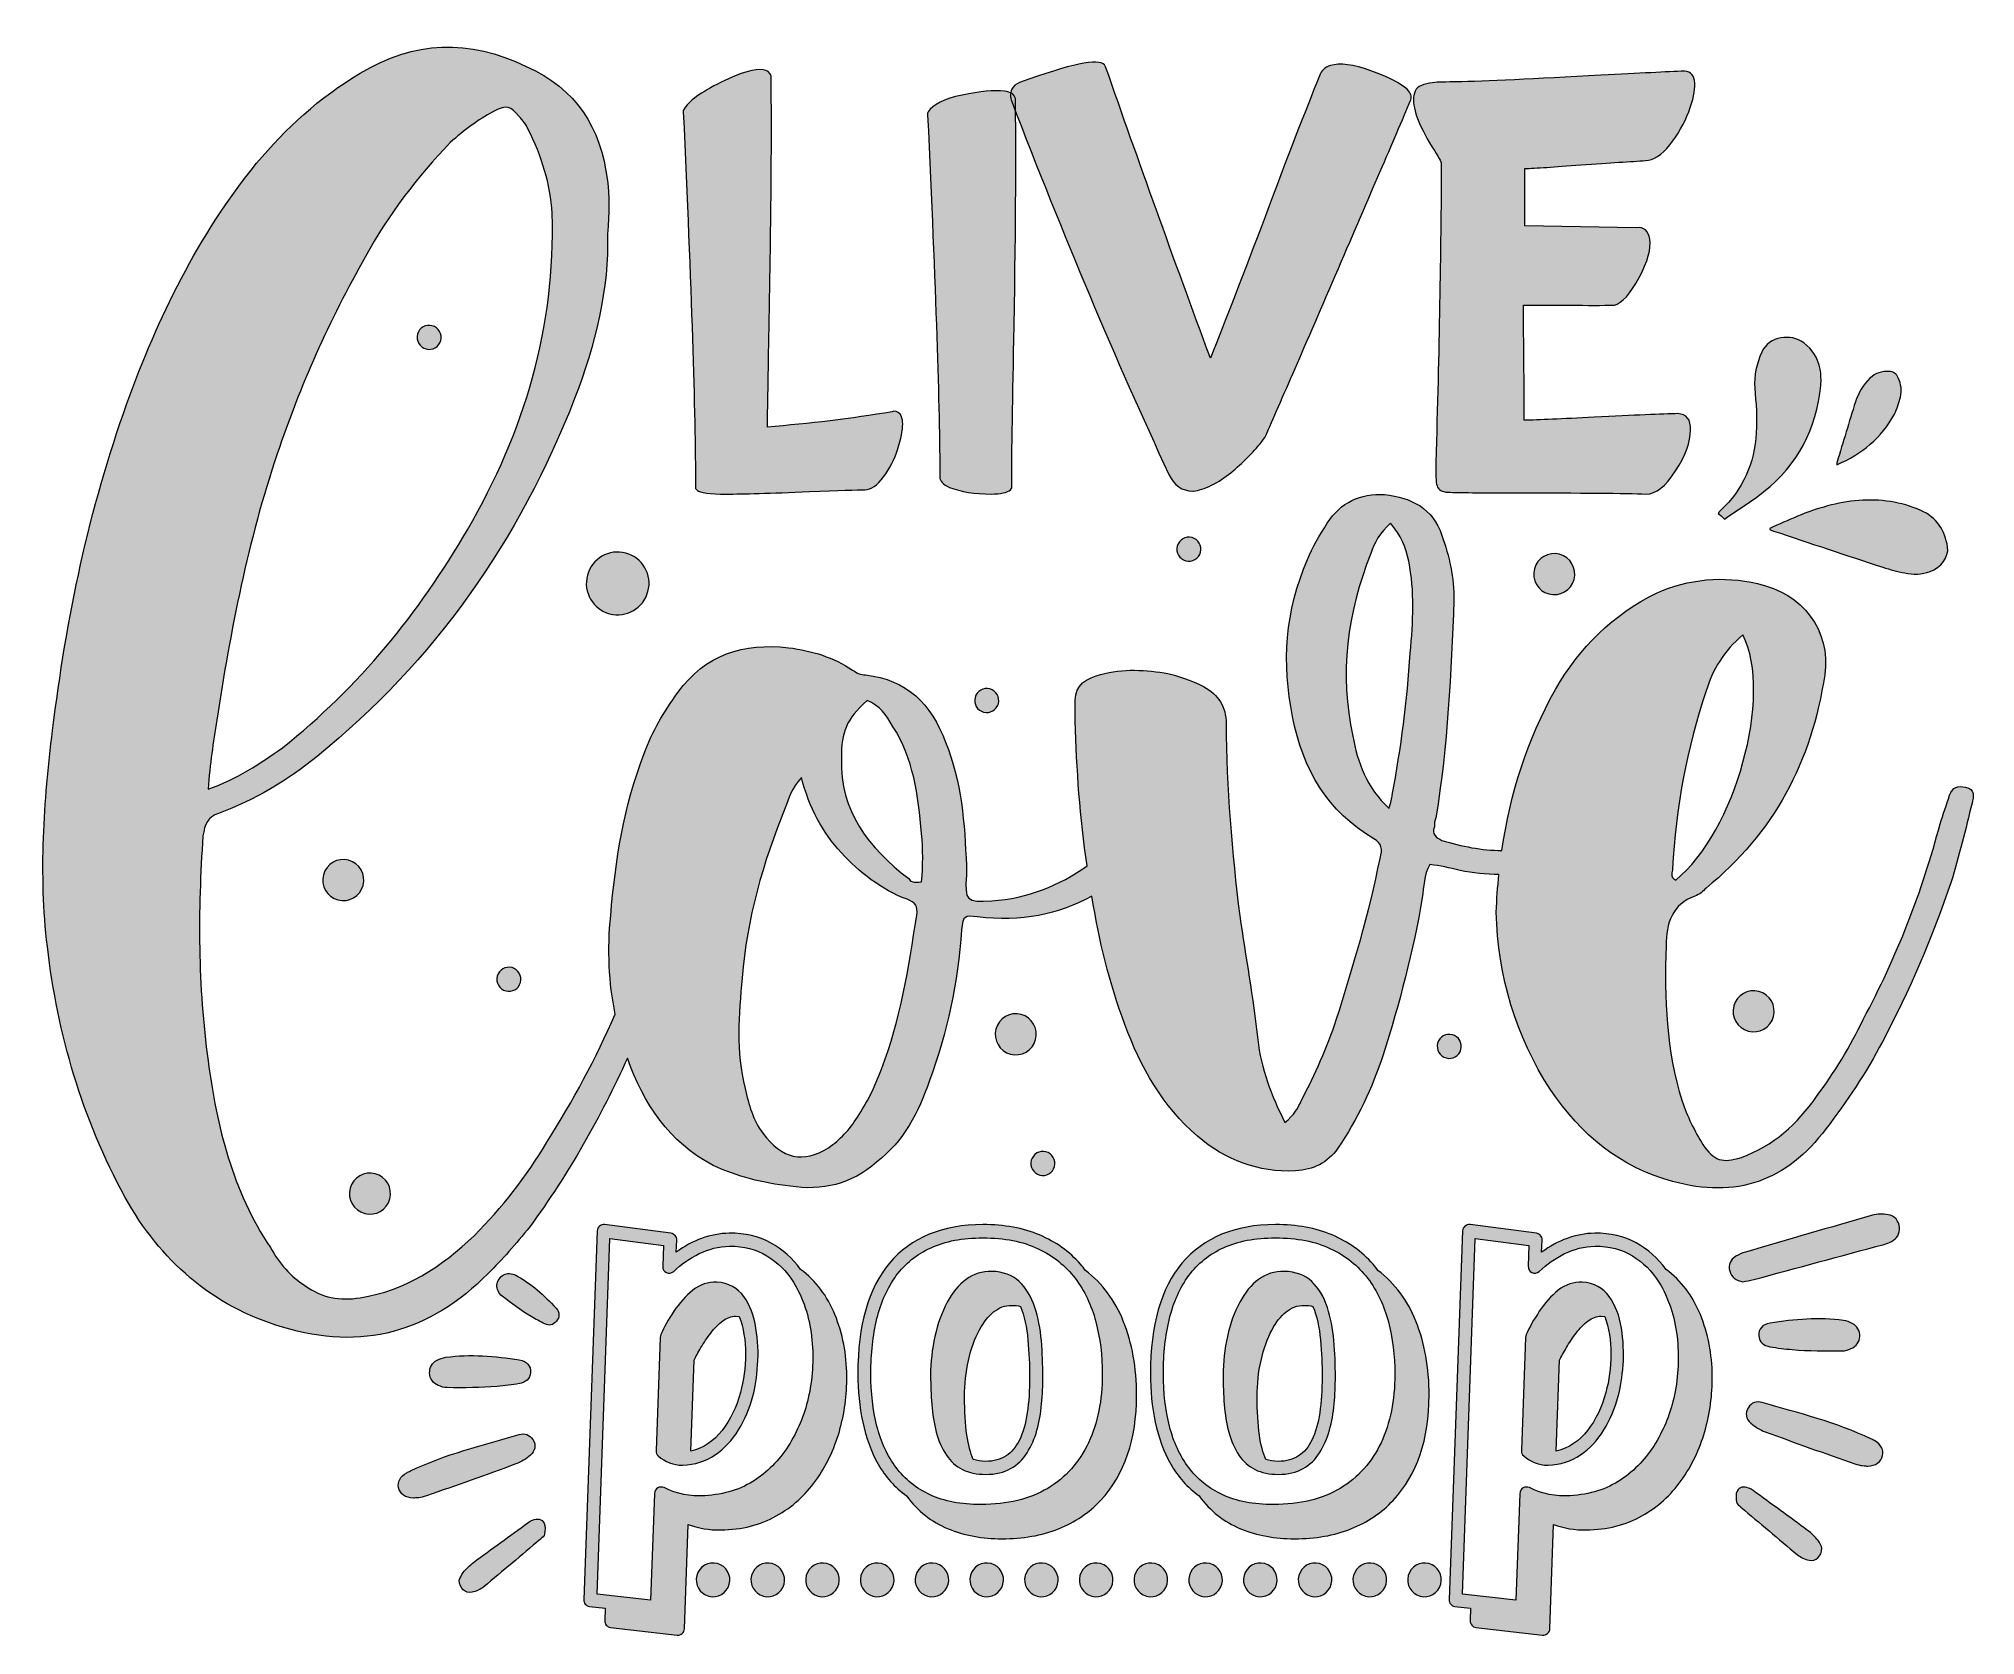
# Model space of a CAD drawing. Header units: inches. Extents: x 72 to 1008, y -926 to -154.
import ezdxf

# ---------------------------------------------------------------- set-up
doc = ezdxf.new("R2010")
doc.units = ezdxf.units.IN
doc.header["$MEASUREMENT"] = 0
doc.layers.add('Layer 1', color=7, linetype='Continuous')

# ---------------------------------------------------------------- blocks, each defined once
blk = doc.blocks.new('block 2')
at = {"layer": 'Layer 1', "true_color": 0xffffff}
h = blk.add_hatch(color=7, dxfattribs=at)
h.dxf.hatch_style = 2
edge = h.paths.add_edge_path()
edge.add_spline(control_points=[(456.55, -771.09), (460.29, -780.22), (462.21, -790.14), (462.3, -800.83), (462.39, -809.92), (461.18, -818.81), (458.69, -827.5), (456.19, -836.19), (452.4, -844.1), (447.33, -851.23), (442.24, -858.36), (435.87, -864.08), (428.21, -868.4), (420.54, -872.72), (411.59, -874.97), (401.34, -875.15), (395.82, -875.24), (390.56, -874.35), (385.57, -872.48), (385.57, -872.48), (383.83, -923.01), (383.83, -923.01), (383.74, -923.9), (383.36, -924.64), (382.69, -925.22), (382.03, -925.79), (381.2, -926.04), (380.22, -925.95), (380.22, -925.95), (348, -922.34), (348, -922.34), (347.2, -922.16), (346.54, -921.76), (346, -921.14), (345.47, -920.51), (345.24, -919.75), (345.33, -918.87), (345.33, -918.87), (345.47, -912.98), (345.47, -912.98), (345.47, -912.98), (337.85, -912.18), (337.85, -912.18), (337.04, -912), (336.38, -911.6), (335.84, -910.98), (335.31, -910.36), (335.08, -909.6), (335.17, -908.71), (335.17, -908.71), (341.59, -730.65), (341.59, -730.65), (341.68, -729.67), (342.06, -728.89), (342.72, -728.31), (343.39, -727.73), (344.22, -727.49), (345.2, -727.58), (345.2, -727.58), (377.28, -731.72), (377.28, -731.72), (378.08, -731.9), (378.75, -732.28), (379.29, -732.86), (379.82, -733.44), (380.09, -734.17), (380.09, -735.06), (380.09, -735.06), (379.82, -740.94), (379.82, -740.94), (387.66, -735.06), (396.22, -731.99), (405.48, -731.72), (413.06, -731.72), (419.72, -733.28), (425.47, -736.4), (431.22, -739.52), (436.05, -743.8), (439.97, -749.23), (447.28, -754.67), (452.81, -761.96), (456.55, -771.09)], knot_values=[0, 0, 0, 0, 1, 1, 1, 2, 2, 2, 3, 3, 3, 4, 4, 4, 5, 5, 5, 6, 6, 6, 7, 7, 7, 8, 8, 8, 9, 9, 9, 10, 10, 10, 11, 11, 11, 12, 12, 12, 13, 13, 13, 14, 14, 14, 15, 15, 15, 16, 16, 16, 17, 17, 17, 18, 18, 18, 19, 19, 19, 20, 20, 20, 21, 21, 21, 22, 22, 22, 23, 23, 23, 24, 24, 24, 25, 25, 25, 26, 26, 26, 27, 27, 27, 27], degree=3, periodic=1)
edge = h.paths.add_edge_path()
edge.add_spline(control_points=[(369.26, -857.64), (369.35, -856.31), (369.88, -855.37), (370.86, -854.84), (371.84, -854.3), (372.87, -854.26), (373.94, -854.7), (380.09, -857.82), (386.64, -859.11), (393.59, -858.58), (403.12, -858.04), (411.3, -855.48), (418.12, -850.89), (424.93, -846.3), (430.5, -840.42), (434.83, -833.25), (439.15, -826.07), (442.2, -818.3), (443.99, -809.92), (445.94, -800.65), (446.37, -791.19), (445.25, -781.51), (444.14, -771.85), (441.22, -763.13), (436.5, -755.38), (433.11, -750.03), (428.83, -745.8), (423.66, -742.68), (418.49, -739.56), (412.48, -738), (405.62, -738), (400.36, -738.18), (395.46, -739.39), (390.91, -741.61), (386.37, -743.84), (382.27, -746.69), (378.62, -750.17), (377.46, -751.06), (376.28, -751.24), (375.08, -750.7), (373.87, -750.17), (373.27, -749.14), (373.27, -747.63), (373.27, -747.63), (373.67, -737.6), (373.67, -737.6), (373.67, -737.6), (347.74, -734.26), (347.74, -734.26), (347.74, -734.26), (341.59, -906.17), (341.59, -906.17), (341.59, -906.17), (367.39, -909.11), (367.39, -909.11), (367.39, -909.11), (369.26, -857.64), (369.26, -857.64)], knot_values=[0, 0, 0, 0, 1, 1, 1, 2, 2, 2, 3, 3, 3, 4, 4, 4, 5, 5, 5, 6, 6, 6, 7, 7, 7, 8, 8, 8, 9, 9, 9, 10, 10, 10, 11, 11, 11, 12, 12, 12, 13, 13, 13, 14, 14, 14, 15, 15, 15, 16, 16, 16, 17, 17, 17, 18, 18, 18, 19, 19, 19, 19], degree=3, periodic=1)
edge = h.paths.add_edge_path()
edge.add_spline(control_points=[(378.68, -769.48), (381.31, -765.52), (384.37, -762.13), (387.84, -759.32), (391.32, -756.52), (395.19, -755.2), (399.47, -755.38), (405.17, -755.83), (409.52, -758.14), (412.5, -762.33), (415.49, -766.52), (417.45, -771.6), (418.39, -777.57), (419.32, -783.54), (419.59, -789.49), (419.19, -795.42), (418.79, -801.34), (418, -806.36), (416.85, -810.46), (415.24, -816.43), (412.93, -821.88), (409.9, -826.83), (406.87, -831.78), (403.1, -835.79), (398.6, -838.86), (394.1, -841.94), (388.86, -843.61), (382.89, -843.88), (378.44, -843.88), (374.52, -842.36), (371.13, -839.33), (370.33, -838.62), (369.97, -837.77), (370.06, -836.79), (370.06, -836.79), (372.07, -782.12), (372.07, -782.12), (372.07, -782.12), (372.33, -780.65), (372.33, -780.65), (373.94, -777.17), (376.05, -773.45), (378.68, -769.48)], knot_values=[0, 0, 0, 0, 1, 1, 1, 2, 2, 2, 3, 3, 3, 4, 4, 4, 5, 5, 5, 6, 6, 6, 7, 7, 7, 8, 8, 8, 9, 9, 9, 10, 10, 10, 11, 11, 11, 12, 12, 12, 13, 13, 13, 14, 14, 14, 14], degree=3, periodic=1)
edge = h.paths.add_edge_path()
edge.add_spline(control_points=[(402.01, -827.03), (406.02, -821.86), (408.96, -815.76), (410.83, -808.72), (412.44, -802.92), (413.26, -796.73), (413.31, -790.14), (413.35, -783.54), (412.35, -777.48), (410.3, -771.96), (410.3, -771.96), (408.56, -771.82), (408.56, -771.82), (406.42, -771.82), (404.33, -772.6), (402.28, -774.16), (400.23, -775.72), (398.31, -777.66), (396.53, -779.98), (394.75, -782.3), (393.16, -784.63), (391.78, -787), (390.4, -789.36), (389.31, -791.39), (388.51, -793.08), (388.51, -793.08), (386.9, -837.06), (386.9, -837.06), (392.96, -835.54), (398, -832.2), (402.01, -827.03)], knot_values=[0, 0, 0, 0, 1, 1, 1, 2, 2, 2, 3, 3, 3, 4, 4, 4, 5, 5, 5, 6, 6, 6, 7, 7, 7, 8, 8, 8, 9, 9, 9, 10, 10, 10, 10], degree=3, periodic=1)
h = blk.add_hatch(color=7, dxfattribs=at)
h.dxf.hatch_style = 2
edge = h.paths.add_edge_path()
edge.add_spline(control_points=[(477.47, -843.34), (474.04, -837.28), (471.54, -830.53), (469.98, -823.09), (468.42, -815.65), (467.64, -807.83), (467.64, -799.63), (467.64, -776.19), (472.73, -758.41), (482.88, -746.29), (493.4, -733.82), (508.46, -727.58), (528.07, -727.58), (538.49, -727.58), (547.63, -729.25), (555.47, -732.59), (563.31, -735.93), (569.91, -740.63), (575.25, -746.69), (576.14, -747.68), (576.95, -748.7), (577.66, -749.77), (585.86, -756.01), (591.96, -764.16), (595.97, -774.23), (600.25, -784.84), (602.39, -796.78), (602.39, -810.06), (602.39, -831.36), (596.6, -848.29), (585.01, -860.85), (579.4, -866.82), (572.58, -871.41), (564.56, -874.62), (556.54, -877.83), (547.45, -879.43), (537.29, -879.43), (527.84, -879.43), (519.15, -877.8), (511.22, -874.55), (503.29, -871.3), (496.61, -866.02), (491.17, -858.71), (485.47, -854.52), (480.9, -849.4), (477.47, -843.34)], knot_values=[0, 0, 0, 0, 1, 1, 1, 2, 2, 2, 3, 3, 3, 4, 4, 4, 5, 5, 5, 6, 6, 6, 7, 7, 7, 8, 8, 8, 9, 9, 9, 10, 10, 10, 11, 11, 11, 12, 12, 12, 13, 13, 13, 14, 14, 14, 15, 15, 15, 15], degree=3, periodic=1)
edge = h.paths.add_edge_path()
edge.add_spline(control_points=[(582.67, -774.5), (580.58, -766.57), (577.24, -759.57), (572.65, -753.51), (568.05, -747.45), (562.09, -742.68), (554.73, -739.21), (547.38, -735.73), (538.49, -733.99), (528.07, -733.99), (518.26, -733.99), (509.91, -735.58), (503, -738.74), (496.1, -741.9), (490.5, -746.4), (486.22, -752.24), (481.95, -758.08), (478.83, -765.01), (476.87, -773.03), (474.91, -781.05), (473.93, -789.92), (473.93, -799.63), (473.93, -808.81), (474.91, -817.25), (476.87, -824.96), (478.83, -832.67), (481.93, -839.35), (486.16, -845.01), (490.39, -850.67), (495.87, -855.06), (502.6, -858.18), (509.33, -861.3), (517.51, -862.86), (527.13, -862.86), (539.96, -862.86), (550.72, -860.25), (559.41, -855.04), (568.1, -849.82), (574.67, -842.47), (579.13, -832.98), (583.58, -823.49), (585.81, -812.46), (585.81, -799.89), (585.81, -790.89), (584.76, -782.43), (582.67, -774.5)], knot_values=[0, 0, 0, 0, 1, 1, 1, 2, 2, 2, 3, 3, 3, 4, 4, 4, 5, 5, 5, 6, 6, 6, 7, 7, 7, 8, 8, 8, 9, 9, 9, 10, 10, 10, 11, 11, 11, 12, 12, 12, 13, 13, 13, 14, 14, 14, 15, 15, 15, 15], degree=3, periodic=1)
edge = h.paths.add_edge_path()
edge.add_spline(control_points=[(505.54, -827.9), (504.43, -823.67), (503.69, -819.19), (503.34, -814.47), (502.98, -809.74), (502.8, -805.11), (502.8, -800.56), (502.8, -794.06), (503.49, -787.73), (504.87, -781.58), (506.25, -775.43), (508.24, -769.95), (510.82, -765.14), (513.32, -760.42), (516.37, -756.72), (519.98, -754.04), (523.59, -751.37), (527.71, -750.08), (532.34, -750.17), (537.87, -750.35), (542.3, -752), (545.64, -755.11), (548.98, -758.23), (551.5, -762.42), (553.2, -767.68), (554.8, -772.49), (555.85, -777.82), (556.34, -783.65), (556.83, -789.49), (557.07, -795.35), (557.07, -801.23), (557.07, -805.42), (556.87, -809.74), (556.47, -814.2), (556.07, -818.66), (555.31, -822.91), (554.2, -826.96), (553.08, -831.02), (551.5, -834.65), (549.45, -837.86), (547.4, -841.07), (544.75, -843.61), (541.5, -845.48), (538.24, -847.35), (534.21, -848.29), (529.4, -848.29), (525.12, -848.29), (521.4, -847.51), (518.24, -845.95), (515.08, -844.39), (512.47, -842.05), (510.42, -838.93), (508.28, -835.81), (506.65, -832.13), (505.54, -827.9)], knot_values=[0, 0, 0, 0, 1, 1, 1, 2, 2, 2, 3, 3, 3, 4, 4, 4, 5, 5, 5, 6, 6, 6, 7, 7, 7, 8, 8, 8, 9, 9, 9, 10, 10, 10, 11, 11, 11, 12, 12, 12, 13, 13, 13, 14, 14, 14, 15, 15, 15, 16, 16, 16, 17, 17, 17, 18, 18, 18, 18], degree=3, periodic=1)
edge = h.paths.add_edge_path()
edge.add_spline(control_points=[(523.39, -841.07), (525.17, -841.69), (527.17, -842), (529.4, -842), (533.32, -842), (536.62, -841.11), (539.3, -839.33), (541.97, -837.55), (544.11, -835.01), (545.71, -831.71), (547.49, -828.06), (548.76, -823.64), (549.52, -818.48), (550.28, -813.31), (550.66, -807.56), (550.66, -801.23), (550.66, -795.44), (550.39, -789.47), (549.85, -783.32), (549.32, -777.17), (548.12, -771.78), (546.25, -767.14), (544.91, -766.79), (543.48, -766.61), (541.97, -766.61), (538.76, -766.61), (535.86, -767.66), (533.28, -769.75), (530.69, -771.85), (528.42, -774.72), (526.46, -778.37), (524.14, -782.65), (522.36, -787.6), (521.11, -793.21), (519.86, -798.82), (519.24, -804.66), (519.24, -810.72), (519.24, -817.76), (519.6, -823.96), (520.31, -829.3), (521.02, -833.94), (522.05, -837.86), (523.39, -841.07)], knot_values=[0, 0, 0, 0, 1, 1, 1, 2, 2, 2, 3, 3, 3, 4, 4, 4, 5, 5, 5, 6, 6, 6, 7, 7, 7, 8, 8, 8, 9, 9, 9, 10, 10, 10, 11, 11, 11, 12, 12, 12, 13, 13, 13, 14, 14, 14, 14], degree=3, periodic=1)
h = blk.add_hatch(color=7, dxfattribs=at)
h.dxf.hatch_style = 2
edge = h.paths.add_edge_path()
edge.add_spline(control_points=[(618.9, -843.34), (615.47, -837.28), (612.97, -830.53), (611.41, -823.09), (609.85, -815.65), (609.07, -807.83), (609.07, -799.63), (609.07, -776.19), (614.15, -758.41), (624.31, -746.29), (634.82, -733.82), (649.89, -727.58), (669.49, -727.58), (679.92, -727.58), (689.05, -729.25), (696.9, -732.59), (704.74, -735.93), (711.33, -740.63), (716.68, -746.69), (717.57, -747.68), (718.37, -748.7), (719.09, -749.77), (727.28, -756.01), (733.39, -764.16), (737.4, -774.23), (741.68, -784.84), (743.82, -796.78), (743.82, -810.06), (743.82, -831.36), (738.02, -848.29), (726.44, -860.85), (720.82, -866.82), (714.01, -871.41), (705.99, -874.62), (697.97, -877.83), (688.87, -879.43), (678.72, -879.43), (669.27, -879.43), (660.58, -877.8), (652.65, -874.55), (644.72, -871.3), (638.03, -866.02), (632.6, -858.71), (626.9, -854.52), (622.33, -849.4), (618.9, -843.34)], knot_values=[0, 0, 0, 0, 1, 1, 1, 2, 2, 2, 3, 3, 3, 4, 4, 4, 5, 5, 5, 6, 6, 6, 7, 7, 7, 8, 8, 8, 9, 9, 9, 10, 10, 10, 11, 11, 11, 12, 12, 12, 13, 13, 13, 14, 14, 14, 15, 15, 15, 15], degree=3, periodic=1)
edge = h.paths.add_edge_path()
edge.add_spline(control_points=[(724.1, -774.5), (722, -766.57), (718.66, -759.57), (714.07, -753.51), (709.48, -747.45), (703.51, -742.68), (696.16, -739.21), (688.81, -735.73), (679.92, -733.99), (669.49, -733.99), (659.69, -733.99), (651.33, -735.58), (644.43, -738.74), (637.52, -741.9), (631.93, -746.4), (627.65, -752.24), (623.37, -758.08), (620.25, -765.01), (618.3, -773.03), (616.33, -781.05), (615.35, -789.92), (615.35, -799.63), (615.35, -808.81), (616.33, -817.25), (618.3, -824.96), (620.25, -832.67), (623.35, -839.35), (627.59, -845.01), (631.82, -850.67), (637.3, -855.06), (644.03, -858.18), (650.76, -861.3), (658.93, -862.86), (668.56, -862.86), (681.39, -862.86), (692.15, -860.25), (700.84, -855.04), (709.53, -849.82), (716.1, -842.47), (720.56, -832.98), (725.01, -823.49), (727.24, -812.46), (727.24, -799.89), (727.24, -790.89), (726.19, -782.43), (724.1, -774.5)], knot_values=[0, 0, 0, 0, 1, 1, 1, 2, 2, 2, 3, 3, 3, 4, 4, 4, 5, 5, 5, 6, 6, 6, 7, 7, 7, 8, 8, 8, 9, 9, 9, 10, 10, 10, 11, 11, 11, 12, 12, 12, 13, 13, 13, 14, 14, 14, 15, 15, 15, 15], degree=3, periodic=1)
edge = h.paths.add_edge_path()
edge.add_spline(control_points=[(646.97, -827.9), (645.86, -823.67), (645.12, -819.19), (644.76, -814.47), (644.41, -809.74), (644.23, -805.11), (644.23, -800.56), (644.23, -794.06), (644.92, -787.73), (646.3, -781.58), (647.68, -775.43), (649.66, -769.95), (652.25, -765.14), (654.74, -760.42), (657.8, -756.72), (661.4, -754.04), (665.01, -751.37), (669.14, -750.08), (673.77, -750.17), (679.3, -750.35), (683.73, -752), (687.07, -755.11), (690.41, -758.23), (692.93, -762.42), (694.62, -767.68), (696.23, -772.49), (697.27, -777.82), (697.77, -783.65), (698.25, -789.49), (698.5, -795.35), (698.5, -801.23), (698.5, -805.42), (698.3, -809.74), (697.9, -814.2), (697.5, -818.66), (696.74, -822.91), (695.63, -826.96), (694.51, -831.02), (692.93, -834.65), (690.88, -837.86), (688.83, -841.07), (686.18, -843.61), (682.93, -845.48), (679.67, -847.35), (675.64, -848.29), (670.83, -848.29), (666.55, -848.29), (662.83, -847.51), (659.67, -845.95), (656.5, -844.39), (653.9, -842.05), (651.85, -838.93), (649.71, -835.81), (648.08, -832.13), (646.97, -827.9)], knot_values=[0, 0, 0, 0, 1, 1, 1, 2, 2, 2, 3, 3, 3, 4, 4, 4, 5, 5, 5, 6, 6, 6, 7, 7, 7, 8, 8, 8, 9, 9, 9, 10, 10, 10, 11, 11, 11, 12, 12, 12, 13, 13, 13, 14, 14, 14, 15, 15, 15, 16, 16, 16, 17, 17, 17, 18, 18, 18, 18], degree=3, periodic=1)
edge = h.paths.add_edge_path()
edge.add_spline(control_points=[(664.81, -841.07), (666.6, -841.69), (668.6, -842), (670.83, -842), (674.75, -842), (678.05, -841.11), (680.72, -839.33), (683.4, -837.55), (685.53, -835.01), (687.14, -831.71), (688.92, -828.06), (690.19, -823.64), (690.95, -818.48), (691.71, -813.31), (692.08, -807.56), (692.08, -801.23), (692.08, -795.44), (691.82, -789.47), (691.28, -783.32), (690.75, -777.17), (689.55, -771.78), (687.67, -767.14), (686.34, -766.79), (684.91, -766.61), (683.4, -766.61), (680.19, -766.61), (677.29, -767.66), (674.71, -769.75), (672.12, -771.85), (669.85, -774.72), (667.89, -778.37), (665.57, -782.65), (663.79, -787.6), (662.54, -793.21), (661.29, -798.82), (660.67, -804.66), (660.67, -810.72), (660.67, -817.76), (661.03, -823.96), (661.74, -829.3), (662.45, -833.94), (663.48, -837.86), (664.81, -841.07)], knot_values=[0, 0, 0, 0, 1, 1, 1, 2, 2, 2, 3, 3, 3, 4, 4, 4, 5, 5, 5, 6, 6, 6, 7, 7, 7, 8, 8, 8, 9, 9, 9, 10, 10, 10, 11, 11, 11, 12, 12, 12, 13, 13, 13, 14, 14, 14, 14], degree=3, periodic=1)
h = blk.add_hatch(color=7, dxfattribs=at)
h.dxf.hatch_style = 2
edge = h.paths.add_edge_path()
edge.add_spline(control_points=[(874.95, -771.09), (878.69, -780.22), (880.61, -790.14), (880.7, -800.83), (880.79, -809.92), (879.58, -818.81), (877.09, -827.5), (874.59, -836.19), (870.81, -844.1), (865.73, -851.23), (860.65, -858.36), (854.28, -864.08), (846.61, -868.4), (838.95, -872.72), (829.99, -874.97), (819.74, -875.15), (814.22, -875.24), (808.96, -874.35), (803.97, -872.48), (803.97, -872.48), (802.23, -923.01), (802.23, -923.01), (802.14, -923.9), (801.76, -924.64), (801.1, -925.22), (800.43, -925.79), (799.6, -926.04), (798.62, -925.95), (798.62, -925.95), (766.41, -922.34), (766.41, -922.34), (765.61, -922.16), (764.94, -921.76), (764.4, -921.14), (763.87, -920.51), (763.65, -919.75), (763.73, -918.87), (763.73, -918.87), (763.87, -912.98), (763.87, -912.98), (763.87, -912.98), (756.25, -912.18), (756.25, -912.18), (755.44, -912), (754.78, -911.6), (754.24, -910.98), (753.71, -910.36), (753.48, -909.6), (753.57, -908.71), (753.57, -908.71), (759.99, -730.65), (759.99, -730.65), (760.08, -729.67), (760.46, -728.89), (761.13, -728.31), (761.8, -727.73), (762.62, -727.49), (763.6, -727.58), (763.6, -727.58), (795.68, -731.72), (795.68, -731.72), (796.49, -731.9), (797.15, -732.28), (797.69, -732.86), (798.22, -733.44), (798.49, -734.17), (798.49, -735.06), (798.49, -735.06), (798.22, -740.94), (798.22, -740.94), (806.06, -735.06), (814.62, -731.99), (823.89, -731.72), (831.46, -731.72), (838.12, -733.28), (843.87, -736.4), (849.62, -739.52), (854.45, -743.8), (858.38, -749.23), (865.68, -754.67), (871.21, -761.96), (874.95, -771.09)], knot_values=[0, 0, 0, 0, 1, 1, 1, 2, 2, 2, 3, 3, 3, 4, 4, 4, 5, 5, 5, 6, 6, 6, 7, 7, 7, 8, 8, 8, 9, 9, 9, 10, 10, 10, 11, 11, 11, 12, 12, 12, 13, 13, 13, 14, 14, 14, 15, 15, 15, 16, 16, 16, 17, 17, 17, 18, 18, 18, 19, 19, 19, 20, 20, 20, 21, 21, 21, 22, 22, 22, 23, 23, 23, 24, 24, 24, 25, 25, 25, 26, 26, 26, 27, 27, 27, 27], degree=3, periodic=1)
edge = h.paths.add_edge_path()
edge.add_spline(control_points=[(787.66, -857.64), (787.75, -856.31), (788.28, -855.37), (789.27, -854.84), (790.24, -854.3), (791.27, -854.26), (792.34, -854.7), (798.49, -857.82), (805.04, -859.11), (811.99, -858.58), (821.52, -858.04), (829.7, -855.48), (836.52, -850.89), (843.34, -846.3), (848.91, -840.42), (853.23, -833.25), (857.55, -826.07), (860.6, -818.3), (862.39, -809.92), (864.34, -800.65), (864.77, -791.19), (863.66, -781.51), (862.54, -771.85), (859.62, -763.13), (854.9, -755.38), (851.51, -750.03), (847.23, -745.8), (842.07, -742.68), (836.9, -739.56), (830.88, -738), (824.02, -738), (818.76, -738.18), (813.86, -739.39), (809.32, -741.61), (804.77, -743.84), (800.67, -746.69), (797.02, -750.17), (795.86, -751.06), (794.68, -751.24), (793.48, -750.7), (792.27, -750.17), (791.67, -749.14), (791.67, -747.63), (791.67, -747.63), (792.07, -737.6), (792.07, -737.6), (792.07, -737.6), (766.14, -734.26), (766.14, -734.26), (766.14, -734.26), (759.99, -906.17), (759.99, -906.17), (759.99, -906.17), (785.79, -909.11), (785.79, -909.11), (785.79, -909.11), (787.66, -857.64), (787.66, -857.64)], knot_values=[0, 0, 0, 0, 1, 1, 1, 2, 2, 2, 3, 3, 3, 4, 4, 4, 5, 5, 5, 6, 6, 6, 7, 7, 7, 8, 8, 8, 9, 9, 9, 10, 10, 10, 11, 11, 11, 12, 12, 12, 13, 13, 13, 14, 14, 14, 15, 15, 15, 16, 16, 16, 17, 17, 17, 18, 18, 18, 19, 19, 19, 19], degree=3, periodic=1)
edge = h.paths.add_edge_path()
edge.add_spline(control_points=[(797.09, -769.48), (799.71, -765.52), (802.77, -762.13), (806.24, -759.32), (809.72, -756.52), (813.6, -755.2), (817.87, -755.38), (823.57, -755.83), (827.92, -758.14), (830.91, -762.33), (833.89, -766.52), (835.85, -771.6), (836.79, -777.57), (837.72, -783.54), (837.99, -789.49), (837.59, -795.42), (837.19, -801.34), (836.41, -806.36), (835.25, -810.46), (833.64, -816.43), (831.33, -821.88), (828.3, -826.83), (825.27, -831.78), (821.5, -835.79), (817, -838.86), (812.5, -841.94), (807.27, -843.61), (801.3, -843.88), (796.84, -843.88), (792.92, -842.36), (789.53, -839.33), (788.73, -838.62), (788.37, -837.77), (788.46, -836.79), (788.46, -836.79), (790.47, -782.12), (790.47, -782.12), (790.47, -782.12), (790.74, -780.65), (790.74, -780.65), (792.34, -777.17), (794.46, -773.45), (797.09, -769.48)], knot_values=[0, 0, 0, 0, 1, 1, 1, 2, 2, 2, 3, 3, 3, 4, 4, 4, 5, 5, 5, 6, 6, 6, 7, 7, 7, 8, 8, 8, 9, 9, 9, 10, 10, 10, 11, 11, 11, 12, 12, 12, 13, 13, 13, 14, 14, 14, 14], degree=3, periodic=1)
edge = h.paths.add_edge_path()
edge.add_spline(control_points=[(820.41, -827.03), (824.42, -821.86), (827.36, -815.76), (829.24, -808.72), (830.84, -802.92), (831.66, -796.73), (831.71, -790.14), (831.75, -783.54), (830.75, -777.48), (828.7, -771.96), (828.7, -771.96), (826.96, -771.82), (826.96, -771.82), (824.82, -771.82), (822.73, -772.6), (820.68, -774.16), (818.63, -775.72), (816.71, -777.66), (814.93, -779.98), (813.15, -782.3), (811.57, -784.63), (810.19, -787), (808.8, -789.36), (807.71, -791.39), (806.91, -793.08), (806.91, -793.08), (805.31, -837.06), (805.31, -837.06), (811.37, -835.54), (816.4, -832.2), (820.41, -827.03)], knot_values=[0, 0, 0, 0, 1, 1, 1, 2, 2, 2, 3, 3, 3, 4, 4, 4, 5, 5, 5, 6, 6, 6, 7, 7, 7, 8, 8, 8, 9, 9, 9, 10, 10, 10, 10], degree=3, periodic=1)
at = {"layer": 'Layer 1', "lineweight": 0}
for points, knots in [([(456.55, -771.09), (460.29, -780.22), (462.21, -790.14), (462.3, -800.83), (462.39, -809.92), (461.18, -818.81), (458.69, -827.5), (456.19, -836.19), (452.4, -844.1), (447.33, -851.23), (442.24, -858.36), (435.87, -864.08), (428.21, -868.4), (420.54, -872.72), (411.59, -874.97), (401.34, -875.15), (395.82, -875.24), (390.56, -874.35), (385.57, -872.48), (385.57, -872.48), (383.83, -923.01), (383.83, -923.01), (383.74, -923.9), (383.36, -924.64), (382.69, -925.22), (382.03, -925.79), (381.2, -926.04), (380.22, -925.95), (380.22, -925.95), (348, -922.34), (348, -922.34), (347.2, -922.16), (346.54, -921.76), (346, -921.14), (345.47, -920.51), (345.24, -919.75), (345.33, -918.87), (345.33, -918.87), (345.47, -912.98), (345.47, -912.98), (345.47, -912.98), (337.85, -912.18), (337.85, -912.18), (337.04, -912), (336.38, -911.6), (335.84, -910.98), (335.31, -910.36), (335.08, -909.6), (335.17, -908.71), (335.17, -908.71), (341.59, -730.65), (341.59, -730.65), (341.68, -729.67), (342.06, -728.89), (342.72, -728.31), (343.39, -727.73), (344.22, -727.49), (345.2, -727.58), (345.2, -727.58), (377.28, -731.72), (377.28, -731.72), (378.08, -731.9), (378.75, -732.28), (379.29, -732.86), (379.82, -733.44), (380.09, -734.17), (380.09, -735.06), (380.09, -735.06), (379.82, -740.94), (379.82, -740.94), (387.66, -735.06), (396.22, -731.99), (405.48, -731.72), (413.06, -731.72), (419.72, -733.28), (425.47, -736.4), (431.22, -739.52), (436.05, -743.8), (439.97, -749.23), (447.28, -754.67), (452.81, -761.96), (456.55, -771.09)], [0, 0, 0, 0, 1, 1, 1, 2, 2, 2, 3, 3, 3, 4, 4, 4, 5, 5, 5, 6, 6, 6, 7, 7, 7, 8, 8, 8, 9, 9, 9, 10, 10, 10, 11, 11, 11, 12, 12, 12, 13, 13, 13, 14, 14, 14, 15, 15, 15, 16, 16, 16, 17, 17, 17, 18, 18, 18, 19, 19, 19, 20, 20, 20, 21, 21, 21, 22, 22, 22, 23, 23, 23, 24, 24, 24, 25, 25, 25, 26, 26, 26, 27, 27, 27, 27]), ([(477.47, -843.34), (474.04, -837.28), (471.54, -830.53), (469.98, -823.09), (468.42, -815.65), (467.64, -807.83), (467.64, -799.63), (467.64, -776.19), (472.73, -758.41), (482.88, -746.29), (493.4, -733.82), (508.46, -727.58), (528.07, -727.58), (538.49, -727.58), (547.63, -729.25), (555.47, -732.59), (563.31, -735.93), (569.91, -740.63), (575.25, -746.69), (576.14, -747.68), (576.95, -748.7), (577.66, -749.77), (585.86, -756.01), (591.96, -764.16), (595.97, -774.23), (600.25, -784.84), (602.39, -796.78), (602.39, -810.06), (602.39, -831.36), (596.6, -848.29), (585.01, -860.85), (579.4, -866.82), (572.58, -871.41), (564.56, -874.62), (556.54, -877.83), (547.45, -879.43), (537.29, -879.43), (527.84, -879.43), (519.15, -877.8), (511.22, -874.55), (503.29, -871.3), (496.61, -866.02), (491.17, -858.71), (485.47, -854.52), (480.9, -849.4), (477.47, -843.34)], [0, 0, 0, 0, 1, 1, 1, 2, 2, 2, 3, 3, 3, 4, 4, 4, 5, 5, 5, 6, 6, 6, 7, 7, 7, 8, 8, 8, 9, 9, 9, 10, 10, 10, 11, 11, 11, 12, 12, 12, 13, 13, 13, 14, 14, 14, 15, 15, 15, 15]), ([(618.9, -843.34), (615.47, -837.28), (612.97, -830.53), (611.41, -823.09), (609.85, -815.65), (609.07, -807.83), (609.07, -799.63), (609.07, -776.19), (614.15, -758.41), (624.31, -746.29), (634.82, -733.82), (649.89, -727.58), (669.49, -727.58), (679.92, -727.58), (689.05, -729.25), (696.9, -732.59), (704.74, -735.93), (711.33, -740.63), (716.68, -746.69), (717.57, -747.68), (718.37, -748.7), (719.09, -749.77), (727.28, -756.01), (733.39, -764.16), (737.4, -774.23), (741.68, -784.84), (743.82, -796.78), (743.82, -810.06), (743.82, -831.36), (738.02, -848.29), (726.44, -860.85), (720.82, -866.82), (714.01, -871.41), (705.99, -874.62), (697.97, -877.83), (688.87, -879.43), (678.72, -879.43), (669.27, -879.43), (660.58, -877.8), (652.65, -874.55), (644.72, -871.3), (638.03, -866.02), (632.6, -858.71), (626.9, -854.52), (622.33, -849.4), (618.9, -843.34)], [0, 0, 0, 0, 1, 1, 1, 2, 2, 2, 3, 3, 3, 4, 4, 4, 5, 5, 5, 6, 6, 6, 7, 7, 7, 8, 8, 8, 9, 9, 9, 10, 10, 10, 11, 11, 11, 12, 12, 12, 13, 13, 13, 14, 14, 14, 15, 15, 15, 15]), ([(874.95, -771.09), (878.69, -780.22), (880.61, -790.14), (880.7, -800.83), (880.79, -809.92), (879.58, -818.81), (877.09, -827.5), (874.59, -836.19), (870.81, -844.1), (865.73, -851.23), (860.65, -858.36), (854.28, -864.08), (846.61, -868.4), (838.95, -872.72), (829.99, -874.97), (819.74, -875.15), (814.22, -875.24), (808.96, -874.35), (803.97, -872.48), (803.97, -872.48), (802.23, -923.01), (802.23, -923.01), (802.14, -923.9), (801.76, -924.64), (801.1, -925.22), (800.43, -925.79), (799.6, -926.04), (798.62, -925.95), (798.62, -925.95), (766.41, -922.34), (766.41, -922.34), (765.61, -922.16), (764.94, -921.76), (764.4, -921.14), (763.87, -920.51), (763.65, -919.75), (763.73, -918.87), (763.73, -918.87), (763.87, -912.98), (763.87, -912.98), (763.87, -912.98), (756.25, -912.18), (756.25, -912.18), (755.44, -912), (754.78, -911.6), (754.24, -910.98), (753.71, -910.36), (753.48, -909.6), (753.57, -908.71), (753.57, -908.71), (759.99, -730.65), (759.99, -730.65), (760.08, -729.67), (760.46, -728.89), (761.13, -728.31), (761.8, -727.73), (762.62, -727.49), (763.6, -727.58), (763.6, -727.58), (795.68, -731.72), (795.68, -731.72), (796.49, -731.9), (797.15, -732.28), (797.69, -732.86), (798.22, -733.44), (798.49, -734.17), (798.49, -735.06), (798.49, -735.06), (798.22, -740.94), (798.22, -740.94), (806.06, -735.06), (814.62, -731.99), (823.89, -731.72), (831.46, -731.72), (838.12, -733.28), (843.87, -736.4), (849.62, -739.52), (854.45, -743.8), (858.38, -749.23), (865.68, -754.67), (871.21, -761.96), (874.95, -771.09)], [0, 0, 0, 0, 1, 1, 1, 2, 2, 2, 3, 3, 3, 4, 4, 4, 5, 5, 5, 6, 6, 6, 7, 7, 7, 8, 8, 8, 9, 9, 9, 10, 10, 10, 11, 11, 11, 12, 12, 12, 13, 13, 13, 14, 14, 14, 15, 15, 15, 16, 16, 16, 17, 17, 17, 18, 18, 18, 19, 19, 19, 20, 20, 20, 21, 21, 21, 22, 22, 22, 23, 23, 23, 24, 24, 24, 25, 25, 25, 26, 26, 26, 27, 27, 27, 27]), ([(369.26, -857.64), (369.35, -856.31), (369.88, -855.37), (370.86, -854.84), (371.84, -854.3), (372.87, -854.26), (373.94, -854.7), (380.09, -857.82), (386.64, -859.11), (393.59, -858.58), (403.12, -858.04), (411.3, -855.48), (418.12, -850.89), (424.93, -846.3), (430.5, -840.42), (434.83, -833.25), (439.15, -826.07), (442.2, -818.3), (443.99, -809.92), (445.94, -800.65), (446.37, -791.19), (445.25, -781.51), (444.14, -771.85), (441.22, -763.13), (436.5, -755.38), (433.11, -750.03), (428.83, -745.8), (423.66, -742.68), (418.49, -739.56), (412.48, -738), (405.62, -738), (400.36, -738.18), (395.46, -739.39), (390.91, -741.61), (386.37, -743.84), (382.27, -746.69), (378.62, -750.17), (377.46, -751.06), (376.28, -751.24), (375.08, -750.7), (373.87, -750.17), (373.27, -749.14), (373.27, -747.63), (373.27, -747.63), (373.67, -737.6), (373.67, -737.6), (373.67, -737.6), (347.74, -734.26), (347.74, -734.26), (347.74, -734.26), (341.59, -906.17), (341.59, -906.17), (341.59, -906.17), (367.39, -909.11), (367.39, -909.11), (367.39, -909.11), (369.26, -857.64), (369.26, -857.64)], [0, 0, 0, 0, 1, 1, 1, 2, 2, 2, 3, 3, 3, 4, 4, 4, 5, 5, 5, 6, 6, 6, 7, 7, 7, 8, 8, 8, 9, 9, 9, 10, 10, 10, 11, 11, 11, 12, 12, 12, 13, 13, 13, 14, 14, 14, 15, 15, 15, 16, 16, 16, 17, 17, 17, 18, 18, 18, 19, 19, 19, 19]), ([(582.67, -774.5), (580.58, -766.57), (577.24, -759.57), (572.65, -753.51), (568.05, -747.45), (562.09, -742.68), (554.73, -739.21), (547.38, -735.73), (538.49, -733.99), (528.07, -733.99), (518.26, -733.99), (509.91, -735.58), (503, -738.74), (496.1, -741.9), (490.5, -746.4), (486.22, -752.24), (481.95, -758.08), (478.83, -765.01), (476.87, -773.03), (474.91, -781.05), (473.93, -789.92), (473.93, -799.63), (473.93, -808.81), (474.91, -817.25), (476.87, -824.96), (478.83, -832.67), (481.93, -839.35), (486.16, -845.01), (490.39, -850.67), (495.87, -855.06), (502.6, -858.18), (509.33, -861.3), (517.51, -862.86), (527.13, -862.86), (539.96, -862.86), (550.72, -860.25), (559.41, -855.04), (568.1, -849.82), (574.67, -842.47), (579.13, -832.98), (583.58, -823.49), (585.81, -812.46), (585.81, -799.89), (585.81, -790.89), (584.76, -782.43), (582.67, -774.5)], [0, 0, 0, 0, 1, 1, 1, 2, 2, 2, 3, 3, 3, 4, 4, 4, 5, 5, 5, 6, 6, 6, 7, 7, 7, 8, 8, 8, 9, 9, 9, 10, 10, 10, 11, 11, 11, 12, 12, 12, 13, 13, 13, 14, 14, 14, 15, 15, 15, 15]), ([(724.1, -774.5), (722, -766.57), (718.66, -759.57), (714.07, -753.51), (709.48, -747.45), (703.51, -742.68), (696.16, -739.21), (688.81, -735.73), (679.92, -733.99), (669.49, -733.99), (659.69, -733.99), (651.33, -735.58), (644.43, -738.74), (637.52, -741.9), (631.93, -746.4), (627.65, -752.24), (623.37, -758.08), (620.25, -765.01), (618.3, -773.03), (616.33, -781.05), (615.35, -789.92), (615.35, -799.63), (615.35, -808.81), (616.33, -817.25), (618.3, -824.96), (620.25, -832.67), (623.35, -839.35), (627.59, -845.01), (631.82, -850.67), (637.3, -855.06), (644.03, -858.18), (650.76, -861.3), (658.93, -862.86), (668.56, -862.86), (681.39, -862.86), (692.15, -860.25), (700.84, -855.04), (709.53, -849.82), (716.1, -842.47), (720.56, -832.98), (725.01, -823.49), (727.24, -812.46), (727.24, -799.89), (727.24, -790.89), (726.19, -782.43), (724.1, -774.5)], [0, 0, 0, 0, 1, 1, 1, 2, 2, 2, 3, 3, 3, 4, 4, 4, 5, 5, 5, 6, 6, 6, 7, 7, 7, 8, 8, 8, 9, 9, 9, 10, 10, 10, 11, 11, 11, 12, 12, 12, 13, 13, 13, 14, 14, 14, 15, 15, 15, 15]), ([(787.66, -857.64), (787.75, -856.31), (788.28, -855.37), (789.27, -854.84), (790.24, -854.3), (791.27, -854.26), (792.34, -854.7), (798.49, -857.82), (805.04, -859.11), (811.99, -858.58), (821.52, -858.04), (829.7, -855.48), (836.52, -850.89), (843.34, -846.3), (848.91, -840.42), (853.23, -833.25), (857.55, -826.07), (860.6, -818.3), (862.39, -809.92), (864.34, -800.65), (864.77, -791.19), (863.66, -781.51), (862.54, -771.85), (859.62, -763.13), (854.9, -755.38), (851.51, -750.03), (847.23, -745.8), (842.07, -742.68), (836.9, -739.56), (830.88, -738), (824.02, -738), (818.76, -738.18), (813.86, -739.39), (809.32, -741.61), (804.77, -743.84), (800.67, -746.69), (797.02, -750.17), (795.86, -751.06), (794.68, -751.24), (793.48, -750.7), (792.27, -750.17), (791.67, -749.14), (791.67, -747.63), (791.67, -747.63), (792.07, -737.6), (792.07, -737.6), (792.07, -737.6), (766.14, -734.26), (766.14, -734.26), (766.14, -734.26), (759.99, -906.17), (759.99, -906.17), (759.99, -906.17), (785.79, -909.11), (785.79, -909.11), (785.79, -909.11), (787.66, -857.64), (787.66, -857.64)], [0, 0, 0, 0, 1, 1, 1, 2, 2, 2, 3, 3, 3, 4, 4, 4, 5, 5, 5, 6, 6, 6, 7, 7, 7, 8, 8, 8, 9, 9, 9, 10, 10, 10, 11, 11, 11, 12, 12, 12, 13, 13, 13, 14, 14, 14, 15, 15, 15, 16, 16, 16, 17, 17, 17, 18, 18, 18, 19, 19, 19, 19]), ([(378.68, -769.48), (381.31, -765.52), (384.37, -762.13), (387.84, -759.32), (391.32, -756.52), (395.19, -755.2), (399.47, -755.38), (405.17, -755.83), (409.52, -758.14), (412.5, -762.33), (415.49, -766.52), (417.45, -771.6), (418.39, -777.57), (419.32, -783.54), (419.59, -789.49), (419.19, -795.42), (418.79, -801.34), (418, -806.36), (416.85, -810.46), (415.24, -816.43), (412.93, -821.88), (409.9, -826.83), (406.87, -831.78), (403.1, -835.79), (398.6, -838.86), (394.1, -841.94), (388.86, -843.61), (382.89, -843.88), (378.44, -843.88), (374.52, -842.36), (371.13, -839.33), (370.33, -838.62), (369.97, -837.77), (370.06, -836.79), (370.06, -836.79), (372.07, -782.12), (372.07, -782.12), (372.07, -782.12), (372.33, -780.65), (372.33, -780.65), (373.94, -777.17), (376.05, -773.45), (378.68, -769.48)], [0, 0, 0, 0, 1, 1, 1, 2, 2, 2, 3, 3, 3, 4, 4, 4, 5, 5, 5, 6, 6, 6, 7, 7, 7, 8, 8, 8, 9, 9, 9, 10, 10, 10, 11, 11, 11, 12, 12, 12, 13, 13, 13, 14, 14, 14, 14]), ([(505.54, -827.9), (504.43, -823.67), (503.69, -819.19), (503.34, -814.47), (502.98, -809.74), (502.8, -805.11), (502.8, -800.56), (502.8, -794.06), (503.49, -787.73), (504.87, -781.58), (506.25, -775.43), (508.24, -769.95), (510.82, -765.14), (513.32, -760.42), (516.37, -756.72), (519.98, -754.04), (523.59, -751.37), (527.71, -750.08), (532.34, -750.17), (537.87, -750.35), (542.3, -752), (545.64, -755.11), (548.98, -758.23), (551.5, -762.42), (553.2, -767.68), (554.8, -772.49), (555.85, -777.82), (556.34, -783.65), (556.83, -789.49), (557.07, -795.35), (557.07, -801.23), (557.07, -805.42), (556.87, -809.74), (556.47, -814.2), (556.07, -818.66), (555.31, -822.91), (554.2, -826.96), (553.08, -831.02), (551.5, -834.65), (549.45, -837.86), (547.4, -841.07), (544.75, -843.61), (541.5, -845.48), (538.24, -847.35), (534.21, -848.29), (529.4, -848.29), (525.12, -848.29), (521.4, -847.51), (518.24, -845.95), (515.08, -844.39), (512.47, -842.05), (510.42, -838.93), (508.28, -835.81), (506.65, -832.13), (505.54, -827.9)], [0, 0, 0, 0, 1, 1, 1, 2, 2, 2, 3, 3, 3, 4, 4, 4, 5, 5, 5, 6, 6, 6, 7, 7, 7, 8, 8, 8, 9, 9, 9, 10, 10, 10, 11, 11, 11, 12, 12, 12, 13, 13, 13, 14, 14, 14, 15, 15, 15, 16, 16, 16, 17, 17, 17, 18, 18, 18, 18]), ([(646.97, -827.9), (645.86, -823.67), (645.12, -819.19), (644.76, -814.47), (644.41, -809.74), (644.23, -805.11), (644.23, -800.56), (644.23, -794.06), (644.92, -787.73), (646.3, -781.58), (647.68, -775.43), (649.66, -769.95), (652.25, -765.14), (654.74, -760.42), (657.8, -756.72), (661.4, -754.04), (665.01, -751.37), (669.14, -750.08), (673.77, -750.17), (679.3, -750.35), (683.73, -752), (687.07, -755.11), (690.41, -758.23), (692.93, -762.42), (694.62, -767.68), (696.23, -772.49), (697.27, -777.82), (697.77, -783.65), (698.25, -789.49), (698.5, -795.35), (698.5, -801.23), (698.5, -805.42), (698.3, -809.74), (697.9, -814.2), (697.5, -818.66), (696.74, -822.91), (695.63, -826.96), (694.51, -831.02), (692.93, -834.65), (690.88, -837.86), (688.83, -841.07), (686.18, -843.61), (682.93, -845.48), (679.67, -847.35), (675.64, -848.29), (670.83, -848.29), (666.55, -848.29), (662.83, -847.51), (659.67, -845.95), (656.5, -844.39), (653.9, -842.05), (651.85, -838.93), (649.71, -835.81), (648.08, -832.13), (646.97, -827.9)], [0, 0, 0, 0, 1, 1, 1, 2, 2, 2, 3, 3, 3, 4, 4, 4, 5, 5, 5, 6, 6, 6, 7, 7, 7, 8, 8, 8, 9, 9, 9, 10, 10, 10, 11, 11, 11, 12, 12, 12, 13, 13, 13, 14, 14, 14, 15, 15, 15, 16, 16, 16, 17, 17, 17, 18, 18, 18, 18]), ([(797.09, -769.48), (799.71, -765.52), (802.77, -762.13), (806.24, -759.32), (809.72, -756.52), (813.6, -755.2), (817.87, -755.38), (823.57, -755.83), (827.92, -758.14), (830.91, -762.33), (833.89, -766.52), (835.85, -771.6), (836.79, -777.57), (837.72, -783.54), (837.99, -789.49), (837.59, -795.42), (837.19, -801.34), (836.41, -806.36), (835.25, -810.46), (833.64, -816.43), (831.33, -821.88), (828.3, -826.83), (825.27, -831.78), (821.5, -835.79), (817, -838.86), (812.5, -841.94), (807.27, -843.61), (801.3, -843.88), (796.84, -843.88), (792.92, -842.36), (789.53, -839.33), (788.73, -838.62), (788.37, -837.77), (788.46, -836.79), (788.46, -836.79), (790.47, -782.12), (790.47, -782.12), (790.47, -782.12), (790.74, -780.65), (790.74, -780.65), (792.34, -777.17), (794.46, -773.45), (797.09, -769.48)], [0, 0, 0, 0, 1, 1, 1, 2, 2, 2, 3, 3, 3, 4, 4, 4, 5, 5, 5, 6, 6, 6, 7, 7, 7, 8, 8, 8, 9, 9, 9, 10, 10, 10, 11, 11, 11, 12, 12, 12, 13, 13, 13, 14, 14, 14, 14]), ([(523.39, -841.07), (525.17, -841.69), (527.17, -842), (529.4, -842), (533.32, -842), (536.62, -841.11), (539.3, -839.33), (541.97, -837.55), (544.11, -835.01), (545.71, -831.71), (547.49, -828.06), (548.76, -823.64), (549.52, -818.48), (550.28, -813.31), (550.66, -807.56), (550.66, -801.23), (550.66, -795.44), (550.39, -789.47), (549.85, -783.32), (549.32, -777.17), (548.12, -771.78), (546.25, -767.14), (544.91, -766.79), (543.48, -766.61), (541.97, -766.61), (538.76, -766.61), (535.86, -767.66), (533.28, -769.75), (530.69, -771.85), (528.42, -774.72), (526.46, -778.37), (524.14, -782.65), (522.36, -787.6), (521.11, -793.21), (519.86, -798.82), (519.24, -804.66), (519.24, -810.72), (519.24, -817.76), (519.6, -823.96), (520.31, -829.3), (521.02, -833.94), (522.05, -837.86), (523.39, -841.07)], [0, 0, 0, 0, 1, 1, 1, 2, 2, 2, 3, 3, 3, 4, 4, 4, 5, 5, 5, 6, 6, 6, 7, 7, 7, 8, 8, 8, 9, 9, 9, 10, 10, 10, 11, 11, 11, 12, 12, 12, 13, 13, 13, 14, 14, 14, 14]), ([(664.81, -841.07), (666.6, -841.69), (668.6, -842), (670.83, -842), (674.75, -842), (678.05, -841.11), (680.72, -839.33), (683.4, -837.55), (685.53, -835.01), (687.14, -831.71), (688.92, -828.06), (690.19, -823.64), (690.95, -818.48), (691.71, -813.31), (692.08, -807.56), (692.08, -801.23), (692.08, -795.44), (691.82, -789.47), (691.28, -783.32), (690.75, -777.17), (689.55, -771.78), (687.67, -767.14), (686.34, -766.79), (684.91, -766.61), (683.4, -766.61), (680.19, -766.61), (677.29, -767.66), (674.71, -769.75), (672.12, -771.85), (669.85, -774.72), (667.89, -778.37), (665.57, -782.65), (663.79, -787.6), (662.54, -793.21), (661.29, -798.82), (660.67, -804.66), (660.67, -810.72), (660.67, -817.76), (661.03, -823.96), (661.74, -829.3), (662.45, -833.94), (663.48, -837.86), (664.81, -841.07)], [0, 0, 0, 0, 1, 1, 1, 2, 2, 2, 3, 3, 3, 4, 4, 4, 5, 5, 5, 6, 6, 6, 7, 7, 7, 8, 8, 8, 9, 9, 9, 10, 10, 10, 11, 11, 11, 12, 12, 12, 13, 13, 13, 14, 14, 14, 14]), ([(402.01, -827.03), (406.02, -821.86), (408.96, -815.76), (410.83, -808.72), (412.44, -802.92), (413.26, -796.73), (413.31, -790.14), (413.35, -783.54), (412.35, -777.48), (410.3, -771.96), (410.3, -771.96), (408.56, -771.82), (408.56, -771.82), (406.42, -771.82), (404.33, -772.6), (402.28, -774.16), (400.23, -775.72), (398.31, -777.66), (396.53, -779.98), (394.75, -782.3), (393.16, -784.63), (391.78, -787), (390.4, -789.36), (389.31, -791.39), (388.51, -793.08), (388.51, -793.08), (386.9, -837.06), (386.9, -837.06), (392.96, -835.54), (398, -832.2), (402.01, -827.03)], [0, 0, 0, 0, 1, 1, 1, 2, 2, 2, 3, 3, 3, 4, 4, 4, 5, 5, 5, 6, 6, 6, 7, 7, 7, 8, 8, 8, 9, 9, 9, 10, 10, 10, 10]), ([(820.41, -827.03), (824.42, -821.86), (827.36, -815.76), (829.24, -808.72), (830.84, -802.92), (831.66, -796.73), (831.71, -790.14), (831.75, -783.54), (830.75, -777.48), (828.7, -771.96), (828.7, -771.96), (826.96, -771.82), (826.96, -771.82), (824.82, -771.82), (822.73, -772.6), (820.68, -774.16), (818.63, -775.72), (816.71, -777.66), (814.93, -779.98), (813.15, -782.3), (811.57, -784.63), (810.19, -787), (808.8, -789.36), (807.71, -791.39), (806.91, -793.08), (806.91, -793.08), (805.31, -837.06), (805.31, -837.06), (811.37, -835.54), (816.4, -832.2), (820.41, -827.03)], [0, 0, 0, 0, 1, 1, 1, 2, 2, 2, 3, 3, 3, 4, 4, 4, 5, 5, 5, 6, 6, 6, 7, 7, 7, 8, 8, 8, 9, 9, 9, 10, 10, 10, 10])]:
    blk.add_open_spline(points, degree=3, knots=knots, dxfattribs=at)
blk = doc.blocks.new('block 3')
at = {"layer": 'Layer 1', "true_color": 0xffffff}
h = blk.add_hatch(color=7, dxfattribs=at)
h.dxf.hatch_style = 2
edge = h.paths.add_edge_path()
edge.add_spline(control_points=[(733.22, -178.92), (734.98, -180.68), (735.58, -182.36), (734.98, -183.93), (726.74, -203.37), (715.05, -230.57), (699.93, -265.53), (683.82, -302.84), (672.04, -329.94), (664.58, -346.83), (664.38, -347.23), (663.55, -348.35), (662.07, -350.22), (660.6, -352.09), (658.59, -354.3), (656.04, -356.85), (653.48, -359.4), (650.78, -361.86), (647.94, -364.21), (645.09, -366.57), (641.99, -368.58), (638.66, -370.25), (635.31, -371.92), (632.37, -372.86), (629.82, -373.05), (629.82, -373.05), (629.52, -373.05), (629.52, -373.05), (624.41, -373.05), (620.58, -370.4), (618.03, -365.1), (592.3, -309.91), (566.97, -249.82), (542.03, -184.81), (541.25, -182.85), (541.25, -180.88), (542.03, -178.92), (542.82, -177.35), (544.09, -176.27), (545.86, -175.68), (570.41, -166.65), (584.05, -163.8), (586.81, -167.13), (586.81, -167.13), (587.4, -168.02), (587.4, -168.02), (603.31, -213.58), (620.19, -260.52), (638.07, -308.83), (645.14, -290.96), (653.97, -268.18), (664.58, -240.49), (675.18, -212.01), (683.92, -189.33), (690.8, -172.44), (691.58, -169.89), (693.35, -168.22), (696.1, -167.43), (700.61, -166.06), (707.15, -166.89), (715.69, -169.93), (724.23, -172.98), (730.07, -175.97), (733.22, -178.92)], knot_values=[0, 0, 0, 0, 1, 1, 1, 2, 2, 2, 3, 3, 3, 4, 4, 4, 5, 5, 5, 6, 6, 6, 7, 7, 7, 8, 8, 8, 9, 9, 9, 10, 10, 10, 11, 11, 11, 12, 12, 12, 13, 13, 13, 14, 14, 14, 15, 15, 15, 16, 16, 16, 17, 17, 17, 18, 18, 18, 19, 19, 19, 20, 20, 20, 21, 21, 21, 21], degree=3, periodic=1)
h = blk.add_hatch(color=7, dxfattribs=at)
h.dxf.hatch_style = 2
edge = h.paths.add_edge_path()
edge.add_spline(control_points=[(488.71, -337.11), (489.11, -338.09), (489.3, -339.27), (489.3, -340.64), (489.3, -343.79), (488.52, -347.82), (486.95, -352.72), (485.37, -357.63), (483.07, -362.15), (480.02, -366.27), (476.98, -370.4), (473.99, -372.46), (471.04, -372.46), (467.31, -372.46), (458.37, -372.75), (444.23, -373.34), (425.18, -374.13), (411.83, -374.52), (404.17, -374.52), (395.92, -374.52), (391.21, -373.93), (390.03, -372.75), (390.03, -372.75), (389.14, -371.87), (389.14, -371.87), (389.14, -371.87), (389.14, -370.69), (389.14, -370.69), (389.14, -335.74), (387.18, -275.44), (383.25, -189.82), (383.25, -189.82), (383.25, -189.23), (383.25, -189.23), (383.25, -189.23), (383.55, -188.64), (383.55, -188.64), (385.71, -184.71), (391.69, -180.34), (401.52, -175.53), (411.33, -170.72), (418.11, -168.71), (421.84, -169.49), (423.8, -169.69), (425.08, -170.67), (425.67, -172.44), (426.06, -196), (425.77, -235.18), (424.79, -289.98), (424.39, -312.95), (424.1, -330.33), (423.9, -342.12), (444.13, -340.55), (464.26, -338.09), (484.29, -334.75), (484.29, -334.75), (484.89, -334.46), (484.89, -334.46), (486.65, -334.46), (487.93, -335.34), (488.71, -337.11)], knot_values=[0, 0, 0, 0, 1, 1, 1, 2, 2, 2, 3, 3, 3, 4, 4, 4, 5, 5, 5, 6, 6, 6, 7, 7, 7, 8, 8, 8, 9, 9, 9, 10, 10, 10, 11, 11, 11, 12, 12, 12, 13, 13, 13, 14, 14, 14, 15, 15, 15, 16, 16, 16, 17, 17, 17, 18, 18, 18, 19, 19, 19, 20, 20, 20, 20], degree=3, periodic=1)
h = blk.add_hatch(color=7, dxfattribs=at)
h.dxf.hatch_style = 2
edge = h.paths.add_edge_path()
edge.add_spline(control_points=[(864.01, -335.64), (868.33, -335.84), (870.39, -338.49), (870.2, -343.59), (870.2, -349.29), (867.79, -355.87), (862.98, -363.33), (858.17, -370.79), (853.41, -374.52), (848.7, -374.52), (838.87, -374.13), (817.66, -373.93), (785.06, -373.93), (768.76, -373.93), (758.06, -373.84), (752.95, -373.64), (750.01, -373.45), (748.24, -372.41), (747.65, -370.55), (747.06, -368.68), (746.86, -364.9), (747.06, -359.2), (748.63, -305.4), (749.52, -257.28), (749.71, -214.86), (749.71, -214.07), (748.24, -211.42), (745.3, -206.9), (738.42, -195.71), (735.47, -187.36), (736.46, -181.86), (736.65, -180.29), (737.24, -179.06), (738.23, -178.18), (739.21, -177.3), (740.68, -176.66), (742.64, -176.27), (744.6, -175.87), (746.28, -175.63), (747.65, -175.53), (749.02, -175.43), (751.09, -175.38), (753.84, -175.38), (753.84, -175.38), (756.78, -175.38), (756.78, -175.38), (771.12, -174.99), (794.49, -173.91), (826.9, -172.14), (845.55, -171.16), (859, -170.48), (867.25, -170.08), (870.39, -170.28), (872.06, -172.24), (872.26, -175.97), (872.46, -179.51), (871.48, -184.12), (869.32, -189.82), (867.15, -195.52), (864.11, -200.82), (860.18, -205.72), (856.25, -210.64), (852.33, -213.19), (848.4, -213.38), (841.72, -213.78), (831.32, -214.47), (817.17, -215.45), (804.21, -216.43), (795.18, -217.02), (790.07, -217.21), (790.07, -217.21), (790.07, -244.9), (790.07, -244.9), (790.07, -244.9), (843.98, -245.79), (843.98, -245.79), (847.71, -245.4), (849.87, -247.26), (850.46, -251.39), (851.24, -255.9), (849.53, -262.09), (845.31, -269.94), (841.08, -277.8), (837.11, -282.22), (833.38, -283.2), (827.49, -283.4), (820.31, -283.4), (811.87, -283.2), (802.05, -283.2), (794.59, -283.2), (789.48, -283.2), (789.48, -292.43), (789.53, -301.71), (789.63, -311.04), (789.73, -320.37), (789.78, -329.65), (789.78, -338.88), (796.65, -338.68), (807.94, -338.19), (823.65, -337.4), (843.1, -336.42), (856.55, -335.84), (864.01, -335.64)], knot_values=[0, 0, 0, 0, 1, 1, 1, 2, 2, 2, 3, 3, 3, 4, 4, 4, 5, 5, 5, 6, 6, 6, 7, 7, 7, 8, 8, 8, 9, 9, 9, 10, 10, 10, 11, 11, 11, 12, 12, 12, 13, 13, 13, 14, 14, 14, 15, 15, 15, 16, 16, 16, 17, 17, 17, 18, 18, 18, 19, 19, 19, 20, 20, 20, 21, 21, 21, 22, 22, 22, 23, 23, 23, 24, 24, 24, 25, 25, 25, 26, 26, 26, 27, 27, 27, 28, 28, 28, 29, 29, 29, 30, 30, 30, 31, 31, 31, 32, 32, 32, 33, 33, 33, 34, 34, 34, 34], degree=3, periodic=1)
h = blk.add_hatch(color=7, dxfattribs=at)
h.dxf.hatch_style = 2
edge = h.paths.add_edge_path()
edge.add_spline(control_points=[(543.8, -183.34), (544.19, -205.33), (543.99, -241.96), (543.21, -293.22), (542.42, -328.57), (542.03, -354.3), (542.03, -370.4), (542.03, -370.4), (542.03, -371.58), (542.03, -371.58), (542.03, -371.58), (541.44, -372.46), (541.44, -372.46), (539.87, -373.84), (536.73, -374.52), (532.02, -374.52), (524.16, -374.52), (517.48, -373.45), (511.98, -371.28), (508.84, -369.91), (507.27, -368.24), (507.27, -366.27), (507.27, -333.87), (505.3, -275.54), (501.38, -191.29), (501.38, -191.29), (501.38, -190.41), (501.38, -190.41), (501.38, -190.41), (501.67, -189.82), (501.67, -189.82), (503.83, -186.28), (509.28, -183.58), (518.02, -181.72), (526.76, -179.85), (533.58, -179.21), (538.5, -179.8), (541.64, -180.2), (543.4, -181.38), (543.8, -183.34)], knot_values=[0, 0, 0, 0, 1, 1, 1, 2, 2, 2, 3, 3, 3, 4, 4, 4, 5, 5, 5, 6, 6, 6, 7, 7, 7, 8, 8, 8, 9, 9, 9, 10, 10, 10, 11, 11, 11, 12, 12, 12, 13, 13, 13, 13], degree=3, periodic=1)
at = {"layer": 'Layer 1', "lineweight": 0}
for points, knots in [([(733.22, -178.92), (734.98, -180.68), (735.58, -182.36), (734.98, -183.93), (726.74, -203.37), (715.05, -230.57), (699.93, -265.53), (683.82, -302.84), (672.04, -329.94), (664.58, -346.83), (664.38, -347.23), (663.55, -348.35), (662.07, -350.22), (660.6, -352.09), (658.59, -354.3), (656.04, -356.85), (653.48, -359.4), (650.78, -361.86), (647.94, -364.21), (645.09, -366.57), (641.99, -368.58), (638.66, -370.25), (635.31, -371.92), (632.37, -372.86), (629.82, -373.05), (629.82, -373.05), (629.52, -373.05), (629.52, -373.05), (624.41, -373.05), (620.58, -370.4), (618.03, -365.1), (592.3, -309.91), (566.97, -249.82), (542.03, -184.81), (541.25, -182.85), (541.25, -180.88), (542.03, -178.92), (542.82, -177.35), (544.09, -176.27), (545.86, -175.68), (570.41, -166.65), (584.05, -163.8), (586.81, -167.13), (586.81, -167.13), (587.4, -168.02), (587.4, -168.02), (603.31, -213.58), (620.19, -260.52), (638.07, -308.83), (645.14, -290.96), (653.97, -268.18), (664.58, -240.49), (675.18, -212.01), (683.92, -189.33), (690.8, -172.44), (691.58, -169.89), (693.35, -168.22), (696.1, -167.43), (700.61, -166.06), (707.15, -166.89), (715.69, -169.93), (724.23, -172.98), (730.07, -175.97), (733.22, -178.92)], [0, 0, 0, 0, 1, 1, 1, 2, 2, 2, 3, 3, 3, 4, 4, 4, 5, 5, 5, 6, 6, 6, 7, 7, 7, 8, 8, 8, 9, 9, 9, 10, 10, 10, 11, 11, 11, 12, 12, 12, 13, 13, 13, 14, 14, 14, 15, 15, 15, 16, 16, 16, 17, 17, 17, 18, 18, 18, 19, 19, 19, 20, 20, 20, 21, 21, 21, 21]), ([(488.71, -337.11), (489.11, -338.09), (489.3, -339.27), (489.3, -340.64), (489.3, -343.79), (488.52, -347.82), (486.95, -352.72), (485.37, -357.63), (483.07, -362.15), (480.02, -366.27), (476.98, -370.4), (473.99, -372.46), (471.04, -372.46), (467.31, -372.46), (458.37, -372.75), (444.23, -373.34), (425.18, -374.13), (411.83, -374.52), (404.17, -374.52), (395.92, -374.52), (391.21, -373.93), (390.03, -372.75), (390.03, -372.75), (389.14, -371.87), (389.14, -371.87), (389.14, -371.87), (389.14, -370.69), (389.14, -370.69), (389.14, -335.74), (387.18, -275.44), (383.25, -189.82), (383.25, -189.82), (383.25, -189.23), (383.25, -189.23), (383.25, -189.23), (383.55, -188.64), (383.55, -188.64), (385.71, -184.71), (391.69, -180.34), (401.52, -175.53), (411.33, -170.72), (418.11, -168.71), (421.84, -169.49), (423.8, -169.69), (425.08, -170.67), (425.67, -172.44), (426.06, -196), (425.77, -235.18), (424.79, -289.98), (424.39, -312.95), (424.1, -330.33), (423.9, -342.12), (444.13, -340.55), (464.26, -338.09), (484.29, -334.75), (484.29, -334.75), (484.89, -334.46), (484.89, -334.46), (486.65, -334.46), (487.93, -335.34), (488.71, -337.11)], [0, 0, 0, 0, 1, 1, 1, 2, 2, 2, 3, 3, 3, 4, 4, 4, 5, 5, 5, 6, 6, 6, 7, 7, 7, 8, 8, 8, 9, 9, 9, 10, 10, 10, 11, 11, 11, 12, 12, 12, 13, 13, 13, 14, 14, 14, 15, 15, 15, 16, 16, 16, 17, 17, 17, 18, 18, 18, 19, 19, 19, 20, 20, 20, 20]), ([(864.01, -335.64), (868.33, -335.84), (870.39, -338.49), (870.2, -343.59), (870.2, -349.29), (867.79, -355.87), (862.98, -363.33), (858.17, -370.79), (853.41, -374.52), (848.7, -374.52), (838.87, -374.13), (817.66, -373.93), (785.06, -373.93), (768.76, -373.93), (758.06, -373.84), (752.95, -373.64), (750.01, -373.45), (748.24, -372.41), (747.65, -370.55), (747.06, -368.68), (746.86, -364.9), (747.06, -359.2), (748.63, -305.4), (749.52, -257.28), (749.71, -214.86), (749.71, -214.07), (748.24, -211.42), (745.3, -206.9), (738.42, -195.71), (735.47, -187.36), (736.46, -181.86), (736.65, -180.29), (737.24, -179.06), (738.23, -178.18), (739.21, -177.3), (740.68, -176.66), (742.64, -176.27), (744.6, -175.87), (746.28, -175.63), (747.65, -175.53), (749.02, -175.43), (751.09, -175.38), (753.84, -175.38), (753.84, -175.38), (756.78, -175.38), (756.78, -175.38), (771.12, -174.99), (794.49, -173.91), (826.9, -172.14), (845.55, -171.16), (859, -170.48), (867.25, -170.08), (870.39, -170.28), (872.06, -172.24), (872.26, -175.97), (872.46, -179.51), (871.48, -184.12), (869.32, -189.82), (867.15, -195.52), (864.11, -200.82), (860.18, -205.72), (856.25, -210.64), (852.33, -213.19), (848.4, -213.38), (841.72, -213.78), (831.32, -214.47), (817.17, -215.45), (804.21, -216.43), (795.18, -217.02), (790.07, -217.21), (790.07, -217.21), (790.07, -244.9), (790.07, -244.9), (790.07, -244.9), (843.98, -245.79), (843.98, -245.79), (847.71, -245.4), (849.87, -247.26), (850.46, -251.39), (851.24, -255.9), (849.53, -262.09), (845.31, -269.94), (841.08, -277.8), (837.11, -282.22), (833.38, -283.2), (827.49, -283.4), (820.31, -283.4), (811.87, -283.2), (802.05, -283.2), (794.59, -283.2), (789.48, -283.2), (789.48, -292.43), (789.53, -301.71), (789.63, -311.04), (789.73, -320.37), (789.78, -329.65), (789.78, -338.88), (796.65, -338.68), (807.94, -338.19), (823.65, -337.4), (843.1, -336.42), (856.55, -335.84), (864.01, -335.64)], [0, 0, 0, 0, 1, 1, 1, 2, 2, 2, 3, 3, 3, 4, 4, 4, 5, 5, 5, 6, 6, 6, 7, 7, 7, 8, 8, 8, 9, 9, 9, 10, 10, 10, 11, 11, 11, 12, 12, 12, 13, 13, 13, 14, 14, 14, 15, 15, 15, 16, 16, 16, 17, 17, 17, 18, 18, 18, 19, 19, 19, 20, 20, 20, 21, 21, 21, 22, 22, 22, 23, 23, 23, 24, 24, 24, 25, 25, 25, 26, 26, 26, 27, 27, 27, 28, 28, 28, 29, 29, 29, 30, 30, 30, 31, 31, 31, 32, 32, 32, 33, 33, 33, 34, 34, 34, 34]), ([(543.8, -183.34), (544.19, -205.33), (543.99, -241.96), (543.21, -293.22), (542.42, -328.57), (542.03, -354.3), (542.03, -370.4), (542.03, -370.4), (542.03, -371.58), (542.03, -371.58), (542.03, -371.58), (541.44, -372.46), (541.44, -372.46), (539.87, -373.84), (536.73, -374.52), (532.02, -374.52), (524.16, -374.52), (517.48, -373.45), (511.98, -371.28), (508.84, -369.91), (507.27, -368.24), (507.27, -366.27), (507.27, -333.87), (505.3, -275.54), (501.38, -191.29), (501.38, -191.29), (501.38, -190.41), (501.38, -190.41), (501.38, -190.41), (501.67, -189.82), (501.67, -189.82), (503.83, -186.28), (509.28, -183.58), (518.02, -181.72), (526.76, -179.85), (533.58, -179.21), (538.5, -179.8), (541.64, -180.2), (543.4, -181.38), (543.8, -183.34)], [0, 0, 0, 0, 1, 1, 1, 2, 2, 2, 3, 3, 3, 4, 4, 4, 5, 5, 5, 6, 6, 6, 7, 7, 7, 8, 8, 8, 9, 9, 9, 10, 10, 10, 11, 11, 11, 12, 12, 12, 13, 13, 13, 13])]:
    blk.add_open_spline(points, degree=3, knots=knots, dxfattribs=at)
blk = doc.blocks.new('block 4')
at = {"layer": 'Layer 1', "true_color": 0xffffff}
h = blk.add_hatch(color=7, dxfattribs=at)
h.dxf.hatch_style = 2
edge = h.paths.add_edge_path()
edge.add_spline(control_points=[(886.69, -386.59), (885.38, -385.47), (884.49, -384.71), (883.49, -383.84), (883.93, -383.3), (884.23, -382.82), (884.65, -382.44), (895.69, -372.34), (901, -359.6), (901.98, -344.85), (902.45, -337.66), (901.81, -330.53), (901.26, -323.37), (900.8, -317.29), (902.12, -311.42), (904.65, -305.9), (908.14, -298.27), (918.73, -296.77), (924.95, -301.44), (929.24, -304.67), (931.82, -309.01), (932.81, -314.19), (933.3, -316.76), (933.4, -319.49), (933.16, -322.1), (931.22, -343.04), (922.08, -360.26), (905.63, -373.35), (899.65, -378.1), (893.11, -382.13), (886.69, -386.59)], knot_values=[0, 0, 0, 0, 1, 1, 1, 2, 2, 2, 3, 3, 3, 4, 4, 4, 5, 5, 5, 6, 6, 6, 7, 7, 7, 8, 8, 8, 9, 9, 9, 10, 10, 10, 10], degree=3, periodic=1)
h = blk.add_hatch(color=7, dxfattribs=at)
h.dxf.hatch_style = 2
edge = h.paths.add_edge_path()
edge.add_spline(control_points=[(940.95, -360.36), (941, -359.58), (940.96, -359.28), (941.04, -359.01), (943.99, -349.33), (946.9, -339.64), (949.94, -329.99), (951.32, -325.62), (953.7, -321.78), (956.95, -318.51), (959.49, -315.96), (962.63, -315.14), (966.1, -315.25), (968.28, -315.32), (969.76, -316.41), (970.64, -318.42), (971.94, -321.4), (972.51, -324.49), (971.68, -327.62), (970.93, -330.45), (970.08, -333.34), (968.72, -335.92), (962.67, -347.45), (953.07, -355.06), (940.95, -360.36)], knot_values=[0, 0, 0, 0, 1, 1, 1, 2, 2, 2, 3, 3, 3, 4, 4, 4, 5, 5, 5, 6, 6, 6, 7, 7, 7, 8, 8, 8, 8], degree=3, periodic=1)
h = blk.add_hatch(color=7, dxfattribs=at)
h.dxf.hatch_style = 2
edge = h.paths.add_edge_path()
edge.add_spline(control_points=[(908.5, -391.1), (912.97, -389.14), (917.42, -387.1), (921.94, -385.23), (931.43, -381.31), (941.21, -378.45), (951.51, -377.63), (961.9, -376.8), (971.93, -378.27), (981.49, -382.41), (989.21, -385.75), (993.21, -392.06), (994.45, -400.13), (995.18, -404.86), (991.19, -410.14), (985.99, -411.98), (981.98, -413.4), (977.87, -413.55), (973.78, -412.67), (970.23, -411.91), (966.68, -411.04), (963.23, -409.91), (945.58, -404.13), (927.95, -398.25), (910.32, -392.4), (909.77, -392.22), (909.24, -391.98), (908.7, -391.77), (908.63, -391.55), (908.56, -391.33), (908.5, -391.1)], knot_values=[0, 0, 0, 0, 1, 1, 1, 2, 2, 2, 3, 3, 3, 4, 4, 4, 5, 5, 5, 6, 6, 6, 7, 7, 7, 8, 8, 8, 9, 9, 9, 10, 10, 10, 10], degree=3, periodic=1)
at = {"layer": 'Layer 1', "lineweight": 0}
for points, knots in [([(886.69, -386.59), (885.38, -385.47), (884.49, -384.71), (883.49, -383.84), (883.93, -383.3), (884.23, -382.82), (884.65, -382.44), (895.69, -372.34), (901, -359.6), (901.98, -344.85), (902.45, -337.66), (901.81, -330.53), (901.26, -323.37), (900.8, -317.29), (902.12, -311.42), (904.65, -305.9), (908.14, -298.27), (918.73, -296.77), (924.95, -301.44), (929.24, -304.67), (931.82, -309.01), (932.81, -314.19), (933.3, -316.76), (933.4, -319.49), (933.16, -322.1), (931.22, -343.04), (922.08, -360.26), (905.63, -373.35), (899.65, -378.1), (893.11, -382.13), (886.69, -386.59)], [0, 0, 0, 0, 1, 1, 1, 2, 2, 2, 3, 3, 3, 4, 4, 4, 5, 5, 5, 6, 6, 6, 7, 7, 7, 8, 8, 8, 9, 9, 9, 10, 10, 10, 10]), ([(940.95, -360.36), (941, -359.58), (940.96, -359.28), (941.04, -359.01), (943.99, -349.33), (946.9, -339.64), (949.94, -329.99), (951.32, -325.62), (953.7, -321.78), (956.95, -318.51), (959.49, -315.96), (962.63, -315.14), (966.1, -315.25), (968.28, -315.32), (969.76, -316.41), (970.64, -318.42), (971.94, -321.4), (972.51, -324.49), (971.68, -327.62), (970.93, -330.45), (970.08, -333.34), (968.72, -335.92), (962.67, -347.45), (953.07, -355.06), (940.95, -360.36)], [0, 0, 0, 0, 1, 1, 1, 2, 2, 2, 3, 3, 3, 4, 4, 4, 5, 5, 5, 6, 6, 6, 7, 7, 7, 8, 8, 8, 8]), ([(908.5, -391.1), (912.97, -389.14), (917.42, -387.1), (921.94, -385.23), (931.43, -381.31), (941.21, -378.45), (951.51, -377.63), (961.9, -376.8), (971.93, -378.27), (981.49, -382.41), (989.21, -385.75), (993.21, -392.06), (994.45, -400.13), (995.18, -404.86), (991.19, -410.14), (985.99, -411.98), (981.98, -413.4), (977.87, -413.55), (973.78, -412.67), (970.23, -411.91), (966.68, -411.04), (963.23, -409.91), (945.58, -404.13), (927.95, -398.25), (910.32, -392.4), (909.77, -392.22), (909.24, -391.98), (908.7, -391.77), (908.63, -391.55), (908.56, -391.33), (908.5, -391.1)], [0, 0, 0, 0, 1, 1, 1, 2, 2, 2, 3, 3, 3, 4, 4, 4, 5, 5, 5, 6, 6, 6, 7, 7, 7, 8, 8, 8, 9, 9, 9, 10, 10, 10, 10])]:
    blk.add_open_spline(points, degree=3, knots=knots, dxfattribs=at)
blk = doc.blocks.new('block 5')
at = {"layer": 'Layer 1', "true_color": 0xffffff}
h = blk.add_hatch(color=7, dxfattribs=at)
h.dxf.hatch_style = 2
edge = h.paths.add_edge_path()
edge.add_spline(control_points=[(895.52, -755.2), (892.11, -754.61), (889.94, -753.07), (889.16, -750.05), (888.37, -747.02), (889.41, -744.53), (892.06, -742.91), (893.49, -742.03), (895.11, -741.35), (896.73, -740.87), (917.17, -734.89), (937.62, -728.9), (958.12, -723.08), (960.49, -722.41), (963.22, -722.38), (965.67, -722.78), (968.89, -723.31), (970.89, -725.64), (971.2, -728.98), (971.5, -732.07), (969.97, -734.31), (967.29, -735.73), (966.17, -736.32), (964.95, -736.78), (963.73, -737.12), (942.74, -742.81), (921.75, -748.48), (900.75, -754.12), (898.91, -754.62), (897.01, -754.9), (895.52, -755.2)], knot_values=[0, 0, 0, 0, 1, 1, 1, 2, 2, 2, 3, 3, 3, 4, 4, 4, 5, 5, 5, 6, 6, 6, 7, 7, 7, 8, 8, 8, 9, 9, 9, 10, 10, 10, 10], degree=3, periodic=1)
h = blk.add_hatch(color=7, dxfattribs=at)
h.dxf.hatch_style = 2
edge = h.paths.add_edge_path()
edge.add_spline(control_points=[(919.33, -787.96), (915.77, -787.66), (912.2, -787.23), (908.58, -786.62), (905.57, -786.11), (903.49, -784.45), (903.22, -781.21), (902.98, -778.24), (904.91, -775.78), (908.63, -775.18), (920.41, -773.29), (932.27, -772.32), (944.19, -773.93), (945.63, -774.12), (947.09, -774.65), (948.39, -775.33), (950.85, -776.63), (952.09, -778.86), (952, -781.62), (951.9, -784.42), (950.32, -786.43), (947.81, -787.53), (946.47, -788.12), (944.96, -788.59), (943.51, -788.6), (935.29, -788.67), (927.34, -788.64), (919.33, -787.96)], knot_values=[0, 0, 0, 0, 1, 1, 1, 2, 2, 2, 3, 3, 3, 4, 4, 4, 5, 5, 5, 6, 6, 6, 7, 7, 7, 8, 8, 8, 9, 9, 9, 9], degree=3, periodic=1)
h = blk.add_hatch(color=7, dxfattribs=at)
h.dxf.hatch_style = 2
edge = h.paths.add_edge_path()
edge.add_spline(control_points=[(953.24, -844.07), (952.45, -843.89), (950.95, -843.7), (949.56, -843.21), (935.13, -838.11), (920.69, -833.03), (906.33, -827.74), (903.8, -826.81), (901.35, -825.27), (899.31, -823.5), (897.07, -821.54), (896.35, -818.78), (898.14, -816.01), (899.7, -813.57), (902.11, -812.77), (904.82, -813.55), (922.58, -818.7), (940.59, -823.1), (957.38, -831.15), (957.95, -831.43), (958.55, -831.66), (959.1, -831.98), (962.3, -833.84), (963.71, -836.43), (963.07, -839.22), (962.35, -842.31), (959.73, -844.16), (955.83, -844.26), (955.19, -844.27), (954.56, -844.17), (953.24, -844.07)], knot_values=[0, 0, 0, 0, 1, 1, 1, 2, 2, 2, 3, 3, 3, 4, 4, 4, 5, 5, 5, 6, 6, 6, 7, 7, 7, 8, 8, 8, 9, 9, 9, 10, 10, 10, 10], degree=3, periodic=1)
h = blk.add_hatch(color=7, dxfattribs=at)
h.dxf.hatch_style = 2
edge = h.paths.add_edge_path()
edge.add_spline(control_points=[(933.73, -883.91), (933.52, -887.99), (930.82, -890.39), (927.54, -889.76), (925.54, -889.38), (923.44, -888.41), (921.87, -887.11), (912.66, -879.53), (903.59, -871.78), (894.5, -864.07), (893.7, -863.39), (892.61, -862.56), (892.48, -861.68), (892.21, -859.94), (891.98, -857.85), (892.71, -856.38), (893.76, -854.24), (896.06, -853.97), (898.29, -854.89), (899.07, -855.21), (899.81, -855.67), (900.49, -856.16), (909.28, -862.54), (918.09, -868.9), (926.81, -875.37), (928.68, -876.75), (930.39, -878.43), (931.86, -880.23), (932.88, -881.47), (933.37, -883.16), (933.73, -883.91)], knot_values=[0, 0, 0, 0, 1, 1, 1, 2, 2, 2, 3, 3, 3, 4, 4, 4, 5, 5, 5, 6, 6, 6, 7, 7, 7, 8, 8, 8, 9, 9, 9, 10, 10, 10, 10], degree=3, periodic=1)
at = {"layer": 'Layer 1', "lineweight": 0}
for points, knots in [([(895.52, -755.2), (892.11, -754.61), (889.94, -753.07), (889.16, -750.05), (888.37, -747.02), (889.41, -744.53), (892.06, -742.91), (893.49, -742.03), (895.11, -741.35), (896.73, -740.87), (917.17, -734.89), (937.62, -728.9), (958.12, -723.08), (960.49, -722.41), (963.22, -722.38), (965.67, -722.78), (968.89, -723.31), (970.89, -725.64), (971.2, -728.98), (971.5, -732.07), (969.97, -734.31), (967.29, -735.73), (966.17, -736.32), (964.95, -736.78), (963.73, -737.12), (942.74, -742.81), (921.75, -748.48), (900.75, -754.12), (898.91, -754.62), (897.01, -754.9), (895.52, -755.2)], [0, 0, 0, 0, 1, 1, 1, 2, 2, 2, 3, 3, 3, 4, 4, 4, 5, 5, 5, 6, 6, 6, 7, 7, 7, 8, 8, 8, 9, 9, 9, 10, 10, 10, 10]), ([(919.33, -787.96), (915.77, -787.66), (912.2, -787.23), (908.58, -786.62), (905.57, -786.11), (903.49, -784.45), (903.22, -781.21), (902.98, -778.24), (904.91, -775.78), (908.63, -775.18), (920.41, -773.29), (932.27, -772.32), (944.19, -773.93), (945.63, -774.12), (947.09, -774.65), (948.39, -775.33), (950.85, -776.63), (952.09, -778.86), (952, -781.62), (951.9, -784.42), (950.32, -786.43), (947.81, -787.53), (946.47, -788.12), (944.96, -788.59), (943.51, -788.6), (935.29, -788.67), (927.34, -788.64), (919.33, -787.96)], [0, 0, 0, 0, 1, 1, 1, 2, 2, 2, 3, 3, 3, 4, 4, 4, 5, 5, 5, 6, 6, 6, 7, 7, 7, 8, 8, 8, 9, 9, 9, 9]), ([(953.24, -844.07), (952.45, -843.89), (950.95, -843.7), (949.56, -843.21), (935.13, -838.11), (920.69, -833.03), (906.33, -827.74), (903.8, -826.81), (901.35, -825.27), (899.31, -823.5), (897.07, -821.54), (896.35, -818.78), (898.14, -816.01), (899.7, -813.57), (902.11, -812.77), (904.82, -813.55), (922.58, -818.7), (940.59, -823.1), (957.38, -831.15), (957.95, -831.43), (958.55, -831.66), (959.1, -831.98), (962.3, -833.84), (963.71, -836.43), (963.07, -839.22), (962.35, -842.31), (959.73, -844.16), (955.83, -844.26), (955.19, -844.27), (954.56, -844.17), (953.24, -844.07)], [0, 0, 0, 0, 1, 1, 1, 2, 2, 2, 3, 3, 3, 4, 4, 4, 5, 5, 5, 6, 6, 6, 7, 7, 7, 8, 8, 8, 9, 9, 9, 10, 10, 10, 10]), ([(933.73, -883.91), (933.52, -887.99), (930.82, -890.39), (927.54, -889.76), (925.54, -889.38), (923.44, -888.41), (921.87, -887.11), (912.66, -879.53), (903.59, -871.78), (894.5, -864.07), (893.7, -863.39), (892.61, -862.56), (892.48, -861.68), (892.21, -859.94), (891.98, -857.85), (892.71, -856.38), (893.76, -854.24), (896.06, -853.97), (898.29, -854.89), (899.07, -855.21), (899.81, -855.67), (900.49, -856.16), (909.28, -862.54), (918.09, -868.9), (926.81, -875.37), (928.68, -876.75), (930.39, -878.43), (931.86, -880.23), (932.88, -881.47), (933.37, -883.16), (933.73, -883.91)], [0, 0, 0, 0, 1, 1, 1, 2, 2, 2, 3, 3, 3, 4, 4, 4, 5, 5, 5, 6, 6, 6, 7, 7, 7, 8, 8, 8, 9, 9, 9, 10, 10, 10, 10])]:
    blk.add_open_spline(points, degree=3, knots=knots, dxfattribs=at)
blk = doc.blocks.new('block 6')
at = {"layer": 'Layer 1', "true_color": 0xffffff}
h = blk.add_hatch(color=7, dxfattribs=at)
h.dxf.hatch_style = 2
edge = h.paths.add_edge_path()
edge.add_spline(control_points=[(309.63, -771.94), (311.79, -773.24), (314.02, -774.46), (316.35, -775.58), (318.3, -776.52), (320.27, -776.29), (321.96, -774.24), (323.51, -772.36), (323.59, -769.9), (321.77, -767.94), (316, -761.69), (309.75, -756.03), (302.24, -752.06), (301.33, -751.58), (300.25, -751.32), (299.19, -751.23), (297.18, -751.05), (295.42, -752.01), (294.16, -753.89), (292.88, -755.8), (292.82, -757.81), (293.72, -759.61), (294.2, -760.56), (294.83, -761.52), (295.64, -762.14), (300.26, -765.66), (304.78, -769), (309.63, -771.94)], knot_values=[0, 0, 0, 0, 1, 1, 1, 2, 2, 2, 3, 3, 3, 4, 4, 4, 5, 5, 5, 6, 6, 6, 7, 7, 7, 8, 8, 8, 9, 9, 9, 9], degree=3, periodic=1)
h = blk.add_hatch(color=7, dxfattribs=at)
h.dxf.hatch_style = 2
edge = h.paths.add_edge_path()
edge.add_spline(control_points=[(293.27, -805.74), (296.83, -805.44), (300.4, -805.01), (304.01, -804.4), (307.03, -803.89), (309.11, -802.23), (309.37, -798.98), (309.61, -796.02), (307.69, -793.56), (303.97, -792.96), (292.18, -791.07), (280.33, -790.1), (268.41, -791.71), (266.97, -791.9), (265.5, -792.43), (264.21, -793.11), (261.75, -794.41), (260.51, -796.64), (260.6, -799.39), (260.7, -802.19), (262.27, -804.2), (264.79, -805.31), (266.12, -805.9), (267.64, -806.37), (269.08, -806.38), (277.3, -806.45), (285.26, -806.42), (293.27, -805.74)], knot_values=[0, 0, 0, 0, 1, 1, 1, 2, 2, 2, 3, 3, 3, 4, 4, 4, 5, 5, 5, 6, 6, 6, 7, 7, 7, 8, 8, 8, 9, 9, 9, 9], degree=3, periodic=1)
h = blk.add_hatch(color=7, dxfattribs=at)
h.dxf.hatch_style = 2
edge = h.paths.add_edge_path()
edge.add_spline(control_points=[(255.42, -859.57), (256.2, -859.39), (257.7, -859.2), (259.1, -858.71), (273.53, -853.6), (287.96, -848.52), (302.33, -843.24), (304.86, -842.31), (307.31, -840.77), (309.34, -838.99), (311.58, -837.04), (312.3, -834.28), (310.52, -831.5), (308.96, -829.07), (306.54, -828.26), (303.84, -829.04), (286.08, -834.19), (268.06, -838.59), (251.28, -846.65), (250.7, -846.92), (250.1, -847.15), (249.55, -847.47), (246.36, -849.34), (244.95, -851.92), (245.59, -854.71), (246.3, -857.81), (248.93, -859.65), (252.83, -859.75), (253.46, -859.77), (254.1, -859.66), (255.42, -859.57)], knot_values=[0, 0, 0, 0, 1, 1, 1, 2, 2, 2, 3, 3, 3, 4, 4, 4, 5, 5, 5, 6, 6, 6, 7, 7, 7, 8, 8, 8, 9, 9, 9, 10, 10, 10, 10], degree=3, periodic=1)
h = blk.add_hatch(color=7, dxfattribs=at)
h.dxf.hatch_style = 2
edge = h.paths.add_edge_path()
edge.add_spline(control_points=[(274.92, -899.41), (275.14, -903.48), (277.83, -905.89), (281.11, -905.26), (283.11, -904.87), (285.22, -903.9), (286.79, -902.6), (295.99, -895.02), (305.06, -887.28), (314.15, -879.56), (314.96, -878.88), (316.04, -878.06), (316.18, -877.17), (316.45, -875.43), (316.67, -873.34), (315.95, -871.87), (314.89, -869.74), (312.6, -869.46), (310.37, -870.38), (309.59, -870.71), (308.85, -871.16), (308.16, -871.66), (299.37, -878.04), (290.56, -884.39), (281.84, -890.86), (279.98, -892.25), (278.26, -893.92), (276.79, -895.72), (275.77, -896.97), (275.29, -898.65), (274.92, -899.41)], knot_values=[0, 0, 0, 0, 1, 1, 1, 2, 2, 2, 3, 3, 3, 4, 4, 4, 5, 5, 5, 6, 6, 6, 7, 7, 7, 8, 8, 8, 9, 9, 9, 10, 10, 10, 10], degree=3, periodic=1)
at = {"layer": 'Layer 1', "lineweight": 0}
for points, knots in [([(309.63, -771.94), (311.79, -773.24), (314.02, -774.46), (316.35, -775.58), (318.3, -776.52), (320.27, -776.29), (321.96, -774.24), (323.51, -772.36), (323.59, -769.9), (321.77, -767.94), (316, -761.69), (309.75, -756.03), (302.24, -752.06), (301.33, -751.58), (300.25, -751.32), (299.19, -751.23), (297.18, -751.05), (295.42, -752.01), (294.16, -753.89), (292.88, -755.8), (292.82, -757.81), (293.72, -759.61), (294.2, -760.56), (294.83, -761.52), (295.64, -762.14), (300.26, -765.66), (304.78, -769), (309.63, -771.94)], [0, 0, 0, 0, 1, 1, 1, 2, 2, 2, 3, 3, 3, 4, 4, 4, 5, 5, 5, 6, 6, 6, 7, 7, 7, 8, 8, 8, 9, 9, 9, 9]), ([(293.27, -805.74), (296.83, -805.44), (300.4, -805.01), (304.01, -804.4), (307.03, -803.89), (309.11, -802.23), (309.37, -798.98), (309.61, -796.02), (307.69, -793.56), (303.97, -792.96), (292.18, -791.07), (280.33, -790.1), (268.41, -791.71), (266.97, -791.9), (265.5, -792.43), (264.21, -793.11), (261.75, -794.41), (260.51, -796.64), (260.6, -799.39), (260.7, -802.19), (262.27, -804.2), (264.79, -805.31), (266.12, -805.9), (267.64, -806.37), (269.08, -806.38), (277.3, -806.45), (285.26, -806.42), (293.27, -805.74)], [0, 0, 0, 0, 1, 1, 1, 2, 2, 2, 3, 3, 3, 4, 4, 4, 5, 5, 5, 6, 6, 6, 7, 7, 7, 8, 8, 8, 9, 9, 9, 9]), ([(255.42, -859.57), (256.2, -859.39), (257.7, -859.2), (259.1, -858.71), (273.53, -853.6), (287.96, -848.52), (302.33, -843.24), (304.86, -842.31), (307.31, -840.77), (309.34, -838.99), (311.58, -837.04), (312.3, -834.28), (310.52, -831.5), (308.96, -829.07), (306.54, -828.26), (303.84, -829.04), (286.08, -834.19), (268.06, -838.59), (251.28, -846.65), (250.7, -846.92), (250.1, -847.15), (249.55, -847.47), (246.36, -849.34), (244.95, -851.92), (245.59, -854.71), (246.3, -857.81), (248.93, -859.65), (252.83, -859.75), (253.46, -859.77), (254.1, -859.66), (255.42, -859.57)], [0, 0, 0, 0, 1, 1, 1, 2, 2, 2, 3, 3, 3, 4, 4, 4, 5, 5, 5, 6, 6, 6, 7, 7, 7, 8, 8, 8, 9, 9, 9, 10, 10, 10, 10]), ([(274.92, -899.41), (275.14, -903.48), (277.83, -905.89), (281.11, -905.26), (283.11, -904.87), (285.22, -903.9), (286.79, -902.6), (295.99, -895.02), (305.06, -887.28), (314.15, -879.56), (314.96, -878.88), (316.04, -878.06), (316.18, -877.17), (316.45, -875.43), (316.67, -873.34), (315.95, -871.87), (314.89, -869.74), (312.6, -869.46), (310.37, -870.38), (309.59, -870.71), (308.85, -871.16), (308.16, -871.66), (299.37, -878.04), (290.56, -884.39), (281.84, -890.86), (279.98, -892.25), (278.26, -893.92), (276.79, -895.72), (275.77, -896.97), (275.29, -898.65), (274.92, -899.41)], [0, 0, 0, 0, 1, 1, 1, 2, 2, 2, 3, 3, 3, 4, 4, 4, 5, 5, 5, 6, 6, 6, 7, 7, 7, 8, 8, 8, 9, 9, 9, 10, 10, 10, 10])]:
    blk.add_open_spline(points, degree=3, knots=knots, dxfattribs=at)

msp = doc.modelspace()

# ---------------------------------------------------------------- hatches: boundary and pattern name
at = {"layer": 'Layer 1', "true_color": 0x020202}
h = msp.add_hatch(color=18, dxfattribs=at)
h.dxf.hatch_style = 2
edge = h.paths.add_edge_path()
edge.add_spline(control_points=[(1003.2, -516.15), (999.33, -515.38), (997, -516.15), (995.45, -520.02), (993.9, -524.67), (992.36, -529.32), (990.8, -533.97), (982.29, -566.5), (969.89, -598.25), (953.63, -628.46), (947.43, -641.63), (939.69, -654.02), (931.17, -665.64), (921.87, -678.81), (910.25, -689.65), (894.76, -695.07), (885.47, -698.17), (881.59, -696.62), (876.17, -688.88), (872.3, -682.68), (868.43, -674.93), (866.1, -667.96), (858.36, -643.18), (857.58, -618.39), (858.36, -592.83), (858.36, -581.99), (861.46, -572.69), (872.3, -568.82), (874.62, -568.05), (876.17, -566.5), (877.72, -564.95), (910.25, -538.61), (928.84, -503.76), (935.04, -461.93), (938.14, -440.25), (924.2, -422.43), (902.51, -417.78), (886.24, -413.91), (869.2, -415.46), (853.71, -422.43), (832.8, -432.5), (816.53, -448.77), (804.91, -468.9), (791.19, -493.5), (782.96, -519.36), (778.97, -546.8), (769.31, -546.77), (759.65, -544.81), (749.99, -541.87), (747.08, -540.41), (744.89, -538.95), (746.35, -535.3), (746.35, -533.84), (746.35, -532.38), (747.08, -530.92), (752.91, -495.9), (754.37, -460.88), (755.83, -425.86), (755.83, -414.92), (753.64, -404.7), (749.99, -394.49), (745.62, -381.36), (735.4, -376.25), (722.27, -374.79), (710.59, -374.06), (701.11, -378.44), (694.54, -388.65), (690.9, -394.49), (687.25, -400.32), (685.06, -406.16), (674.11, -430.97), (672.66, -456.5), (677.76, -482.04), (682.87, -507.58), (694.54, -528), (717.16, -541.14), (720.81, -543.33), (721.54, -546.24), (720.08, -550.62), (714.97, -576.89), (706.95, -603.15), (698.92, -628.69), (694.54, -641.82), (688.71, -654.96), (682.14, -667.36), (680.68, -671.01), (678.49, -674.65), (674.11, -678.3), (667.55, -665.17), (662.44, -652.04), (660.98, -638.17), (658.79, -617.75), (655.15, -598.05), (652.23, -578.35), (648.58, -547.7), (645.66, -516.33), (645.66, -485.69), (645.66, -476.93), (642.01, -471.83), (634.72, -467.45), (628.88, -464.53), (622.31, -462.34), (615.75, -460.88), (604.8, -459.42), (593.86, -458.69), (582.91, -462.34), (575.62, -464.53), (571.97, -468.91), (572.7, -476.93), (572.7, -479.12), (572.7, -481.31), (572.7, -484.23), (573.43, -507.56), (574.89, -530.9), (578.53, -554.23), (565.01, -563.78), (549.81, -569.86), (532.48, -571.14), (520.08, -571.92), (519.31, -571.14), (520.08, -558.75), (520.08, -557.2), (520.08, -555.65), (520.08, -554.1), (519.31, -533.97), (517.76, -513.05), (510.01, -494.46), (503.04, -475.87), (491.43, -464.26), (471.29, -461.93), (468.96, -461.93), (467.42, -461.16), (465.09, -459.61), (455.8, -453.41), (445.73, -450.31), (434.11, -448.77), (412.42, -446.44), (393.83, -451.86), (380.67, -470.45), (373.69, -479.75), (368.27, -489.04), (364.4, -499.89), (354.33, -525.45), (350.46, -551.78), (348.13, -578.12), (346.47, -594.73), (347.23, -610.55), (350.32, -625.86), (341.01, -647.17), (329.97, -667.79), (317.34, -687.69), (307.31, -704.41), (295.61, -719.45), (282.24, -732.83), (266.36, -747.87), (248.81, -759.57), (227.08, -762.91), (217.05, -764.58), (208.69, -762.91), (200.33, -757.06), (193.65, -752.88), (187.8, -746.2), (183.62, -738.68), (165.23, -711.1), (157.71, -680.17), (153.53, -648.41), (148.52, -612.48), (148.52, -575.7), (151.02, -539.76), (151.86, -533.91), (153.53, -530.57), (158.55, -528.9), (176.1, -522.21), (191.98, -513.02), (206.18, -501.32), (263.02, -455.35), (303.97, -396.85), (330.71, -328.31), (340.74, -302.41), (347.43, -274.83), (346.59, -248.92), (347.43, -238.05), (347.43, -230.53), (346.59, -223.01), (343.25, -197.1), (331.55, -178.71), (307.31, -167.85), (279.73, -154.48), (252.99, -155.31), (227.08, -171.19), (207.02, -182.89), (191.14, -197.94), (176.93, -214.65), (148.52, -249.75), (129.29, -289.03), (114.25, -330.82), (95.86, -381.8), (85, -434.46), (78.31, -488.78), (74.13, -523.05), (71.63, -558.15), (75.8, -593.25), (80.82, -635.88), (92.52, -675.99), (113.41, -714.44), (130.13, -744.53), (155.2, -767.09), (189.47, -777.12), (227.91, -788.82), (260.51, -779.63), (288.92, -751.21), (295.61, -744.53), (302.3, -737), (308.98, -728.65), (327.95, -702.88), (343.37, -675.57), (356.21, -647.12), (364.02, -669.01), (376.28, -687.86), (397.71, -698.95), (409.33, -704.37), (421.72, -707.47), (434.88, -709.01), (450.38, -711.34), (464.32, -708.24), (476.71, -697.4), (489.88, -687.33), (496.85, -673.39), (502.27, -657.89), (510.79, -634.66), (516.21, -610.65), (517.76, -585.09), (518.54, -578.12), (519.31, -578.12), (525.51, -578.89), (546.57, -581.47), (564.77, -577.59), (580.77, -568.87), (584.26, -590.02), (589.06, -610.69), (596.78, -630.88), (604.07, -651.31), (615.02, -670.28), (631.8, -684.87), (645.66, -696.54), (660.98, -702.38), (679.22, -701.65), (687.98, -700.92), (694.54, -698), (699.65, -690.7), (709.14, -676.84), (716.43, -661.52), (721.54, -645.47), (729.56, -620.66), (736.13, -595.13), (740.51, -569.59), (741.24, -564.48), (741.24, -558.65), (744.16, -553.54), (749.26, -554.27), (753.64, -555), (758.75, -556.46), (765.01, -557.6), (771.28, -558.28), (777.55, -558.44), (776.94, -564.41), (776.5, -570.44), (776.26, -576.57), (777.03, -607.55), (785.55, -636.21), (802.59, -662.54), (817.31, -684.23), (835.89, -699.72), (861.46, -706.69), (892.44, -715.21), (916.45, -706.69), (935.81, -681.13), (945.88, -667.96), (955.18, -654.02), (962.92, -639.3), (976.09, -614.52), (986.93, -588.96), (996.23, -561.85), (1000.1, -549.46), (1003.2, -536.29), (1006.3, -523.9), (1007.07, -520.8), (1007.85, -516.93), (1003.2, -516.15)], knot_values=[0, 0, 0, 0, 1, 1, 1, 2, 2, 2, 3, 3, 3, 4, 4, 4, 5, 5, 5, 6, 6, 6, 7, 7, 7, 8, 8, 8, 9, 9, 9, 10, 10, 10, 11, 11, 11, 12, 12, 12, 13, 13, 13, 14, 14, 14, 15, 15, 15, 16, 16, 16, 17, 17, 17, 18, 18, 18, 19, 19, 19, 20, 20, 20, 21, 21, 21, 22, 22, 22, 23, 23, 23, 24, 24, 24, 25, 25, 25, 26, 26, 26, 27, 27, 27, 28, 28, 28, 29, 29, 29, 30, 30, 30, 31, 31, 31, 32, 32, 32, 33, 33, 33, 34, 34, 34, 35, 35, 35, 36, 36, 36, 37, 37, 37, 38, 38, 38, 39, 39, 39, 40, 40, 40, 41, 41, 41, 42, 42, 42, 43, 43, 43, 44, 44, 44, 45, 45, 45, 46, 46, 46, 47, 47, 47, 48, 48, 48, 49, 49, 49, 50, 50, 50, 51, 51, 51, 52, 52, 52, 53, 53, 53, 54, 54, 54, 55, 55, 55, 56, 56, 56, 57, 57, 57, 58, 58, 58, 59, 59, 59, 60, 60, 60, 61, 61, 61, 62, 62, 62, 63, 63, 63, 64, 64, 64, 65, 65, 65, 66, 66, 66, 67, 67, 67, 68, 68, 68, 69, 69, 69, 70, 70, 70, 71, 71, 71, 72, 72, 72, 73, 73, 73, 74, 74, 74, 75, 75, 75, 76, 76, 76, 77, 77, 77, 78, 78, 78, 79, 79, 79, 80, 80, 80, 81, 81, 81, 82, 82, 82, 83, 83, 83, 84, 84, 84, 85, 85, 85, 86, 86, 86, 87, 87, 87, 88, 88, 88, 89, 89, 89, 90, 90, 90, 91, 91, 91, 92, 92, 92, 93, 93, 93, 94, 94, 94, 95, 95, 95, 96, 96, 96, 96], degree=3, periodic=1)
edge = h.paths.add_edge_path()
edge.add_spline(control_points=[(861.46, -555.65), (863.01, -526.22), (868.43, -497.56), (877.72, -469.68), (880.82, -459.61), (886.24, -450.31), (895.54, -442.57), (910.25, -472), (891.66, -537.84), (863.01, -561.08), (859.91, -559.53), (861.46, -557.2), (861.46, -555.65)], knot_values=[0, 0, 0, 0, 1, 1, 1, 2, 2, 2, 3, 3, 3, 4, 4, 4, 4], degree=3, periodic=1)
edge = h.paths.add_edge_path()
edge.add_spline(control_points=[(157.71, -483.77), (164.39, -440.31), (172.75, -396.85), (186.96, -355.06), (197.83, -322.46), (212.03, -290.71), (229.59, -259.78), (240.45, -239.72), (254.66, -221.34), (270.54, -204.62), (277.22, -198.77), (283.91, -193.76), (291.43, -189.58), (298.12, -186.24), (299.79, -187.07), (303.97, -192.09), (305.64, -193.76), (307.31, -196.26), (308.15, -197.94), (314.83, -211.31), (319.01, -224.68), (319.85, -238.89), (321.52, -294.05), (306.48, -344.19), (278.89, -391.83), (255.49, -431.95), (226.24, -467.89), (189.47, -497.14), (178.6, -504.66), (167.74, -512.18), (153.53, -517.2), (154.37, -504.66), (156.04, -494.63), (157.71, -483.77)], knot_values=[0, 0, 0, 0, 1, 1, 1, 2, 2, 2, 3, 3, 3, 4, 4, 4, 5, 5, 5, 6, 6, 6, 7, 7, 7, 8, 8, 8, 9, 9, 9, 10, 10, 10, 11, 11, 11, 11], degree=3, periodic=1)
edge = h.paths.add_edge_path()
edge.add_spline(control_points=[(496.07, -578.12), (492.2, -603.68), (488.33, -628.46), (479.03, -652.47), (475.93, -660.99), (472.06, -668.74), (467.42, -675.71), (463.54, -681.91), (458.9, -686.55), (453.47, -690.43), (441.08, -698.17), (431.01, -695.85), (421.72, -683.45), (417.07, -677.26), (414.75, -669.51), (413.2, -661.77), (408.55, -643.95), (410.1, -626.14), (411.65, -608.32), (413.97, -579.66), (421.72, -552.56), (432.56, -526.22), (434.11, -521.57), (435.66, -516.93), (440.31, -511.5), (444.18, -526.22), (450.38, -537.84), (459.67, -547.91), (468.19, -557.2), (479.03, -565.72), (491.43, -570.37), (495.3, -571.92), (496.85, -573.47), (496.07, -578.12)], knot_values=[0, 0, 0, 0, 1, 1, 1, 2, 2, 2, 3, 3, 3, 4, 4, 4, 5, 5, 5, 6, 6, 6, 7, 7, 7, 8, 8, 8, 9, 9, 9, 10, 10, 10, 11, 11, 11, 11], degree=3, periodic=1)
edge = h.paths.add_edge_path()
edge.add_spline(control_points=[(498.4, -561.85), (494.52, -562.62), (492.98, -561.85), (492.2, -560.3), (472.84, -545.58), (458.9, -527.77), (459.67, -502.21), (459.67, -489.04), (461.99, -483.62), (472.06, -474.33), (478.26, -476.65), (481.36, -481.3), (484.46, -486.72), (494.52, -502.21), (496.85, -520.02), (498.4, -538.61), (499.17, -546.36), (499.17, -554.1), (498.4, -561.85)], knot_values=[0, 0, 0, 0, 1, 1, 1, 2, 2, 2, 3, 3, 3, 4, 4, 4, 5, 5, 5, 6, 6, 6, 6], degree=3, periodic=1)
edge = h.paths.add_edge_path()
edge.add_spline(control_points=[(734.67, -451.4), (733.21, -474.01), (730.29, -497.36), (725.92, -519.98), (725.92, -521.44), (725.19, -523.63), (724.46, -526.55), (713.51, -516.33), (709.14, -503.93), (706.95, -491.52), (700.38, -461.61), (704.03, -431.7), (715.7, -403.24), (717.16, -398.14), (720.08, -393.03), (725.19, -388.65), (730.29, -394.49), (732.48, -400.32), (733.94, -406.89), (736.86, -421.48), (736.13, -436.07), (734.67, -451.4)], knot_values=[0, 0, 0, 0, 1, 1, 1, 2, 2, 2, 3, 3, 3, 4, 4, 4, 5, 5, 5, 6, 6, 6, 7, 7, 7, 7], degree=3, periodic=1)
at = {"layer": 'Layer 1', "true_color": 0xffffff}
h = msp.add_hatch(color=7, dxfattribs=at)
h.dxf.hatch_style = 2
edge = h.paths.add_edge_path()
edge.add_spline(control_points=[(261.87, -293.17), (264.98, -294), (266.82, -297.19), (265.99, -300.29), (265.16, -303.39), (261.97, -305.23), (258.86, -304.4), (255.76, -303.57), (253.92, -300.38), (254.75, -297.28), (255.58, -294.18), (258.77, -292.34), (261.87, -293.17)], knot_values=[0, 0, 0, 0, 1, 1, 1, 2, 2, 2, 3, 3, 3, 4, 4, 4, 4], degree=3, periodic=1)
h = msp.add_hatch(color=7, dxfattribs=at)
h.dxf.hatch_style = 2
edge = h.paths.add_edge_path()
edge.add_spline(control_points=[(355.44, -403.05), (363.53, -405.22), (368.34, -413.53), (366.17, -421.62), (364, -429.71), (355.69, -434.52), (347.6, -432.35), (339.5, -430.19), (334.7, -421.87), (336.87, -413.78), (339.03, -405.69), (347.35, -400.88), (355.44, -403.05)], knot_values=[0, 0, 0, 0, 1, 1, 1, 2, 2, 2, 3, 3, 3, 4, 4, 4, 4], degree=3, periodic=1)
h = msp.add_hatch(color=7, dxfattribs=at)
h.dxf.hatch_style = 2
edge = h.paths.add_edge_path()
edge.add_spline(control_points=[(629.18, -395.51), (632.29, -396.34), (634.13, -399.53), (633.3, -402.63), (632.47, -405.74), (629.28, -407.58), (626.17, -406.75), (623.07, -405.92), (621.23, -402.73), (622.06, -399.63), (622.89, -396.52), (626.08, -394.68), (629.18, -395.51)], knot_values=[0, 0, 0, 0, 1, 1, 1, 2, 2, 2, 3, 3, 3, 4, 4, 4, 4], degree=3, periodic=1)
h = msp.add_hatch(color=7, dxfattribs=at)
h.dxf.hatch_style = 2
edge = h.paths.add_edge_path()
edge.add_spline(control_points=[(806.85, -403.63), (812.14, -405.05), (815.29, -410.49), (813.87, -415.79), (812.45, -421.08), (807.01, -424.22), (801.71, -422.81), (796.42, -421.39), (793.27, -415.95), (794.69, -410.65), (796.11, -405.36), (801.55, -402.21), (806.85, -403.63)], knot_values=[0, 0, 0, 0, 1, 1, 1, 2, 2, 2, 3, 3, 3, 4, 4, 4, 4], degree=3, periodic=1)
h = msp.add_hatch(color=7, dxfattribs=at)
h.dxf.hatch_style = 2
edge = h.paths.add_edge_path()
edge.add_spline(control_points=[(531.44, -468.71), (534.54, -469.54), (536.39, -472.73), (535.56, -475.83), (534.72, -478.93), (531.54, -480.78), (528.43, -479.94), (525.33, -479.11), (523.49, -475.92), (524.32, -472.82), (525.15, -469.72), (528.34, -467.88), (531.44, -468.71)], knot_values=[0, 0, 0, 0, 1, 1, 1, 2, 2, 2, 3, 3, 3, 4, 4, 4, 4], degree=3, periodic=1)
h = msp.add_hatch(color=7, dxfattribs=at)
h.dxf.hatch_style = 2
edge = h.paths.add_edge_path()
edge.add_spline(control_points=[(221.42, -551.49), (226.72, -552.9), (229.86, -558.35), (228.45, -563.64), (227.03, -568.94), (221.59, -572.08), (216.29, -570.66), (210.99, -569.25), (207.85, -563.8), (209.27, -558.51), (210.69, -553.21), (216.13, -550.07), (221.42, -551.49)], knot_values=[0, 0, 0, 0, 1, 1, 1, 2, 2, 2, 3, 3, 3, 4, 4, 4, 4], degree=3, periodic=1)
h = msp.add_hatch(color=7, dxfattribs=at)
h.dxf.hatch_style = 2
edge = h.paths.add_edge_path()
edge.add_spline(control_points=[(300.44, -603.4), (303.54, -604.23), (305.38, -607.42), (304.55, -610.52), (303.72, -613.62), (300.53, -615.47), (297.43, -614.64), (294.32, -613.8), (292.48, -610.62), (293.31, -607.51), (294.14, -604.41), (297.33, -602.57), (300.44, -603.4)], knot_values=[0, 0, 0, 0, 1, 1, 1, 2, 2, 2, 3, 3, 3, 4, 4, 4, 4], degree=3, periodic=1)
h = msp.add_hatch(color=7, dxfattribs=at)
h.dxf.hatch_style = 2
edge = h.paths.add_edge_path()
edge.add_spline(control_points=[(903.26, -614.88), (908.56, -616.3), (911.7, -621.74), (910.29, -627.03), (908.87, -632.33), (903.43, -635.47), (898.13, -634.06), (892.84, -632.64), (889.69, -627.2), (891.11, -621.9), (892.53, -616.6), (897.97, -613.46), (903.26, -614.88)], knot_values=[0, 0, 0, 0, 1, 1, 1, 2, 2, 2, 3, 3, 3, 4, 4, 4, 4], degree=3, periodic=1)
h = msp.add_hatch(color=7, dxfattribs=at)
h.dxf.hatch_style = 2
edge = h.paths.add_edge_path()
edge.add_spline(control_points=[(546.56, -626.03), (551.86, -627.45), (555, -632.89), (553.58, -638.18), (552.16, -643.48), (546.72, -646.62), (541.43, -645.2), (536.13, -643.79), (532.99, -638.35), (534.4, -633.05), (535.82, -627.75), (541.26, -624.61), (546.56, -626.03)], knot_values=[0, 0, 0, 0, 1, 1, 1, 2, 2, 2, 3, 3, 3, 4, 4, 4, 4], degree=3, periodic=1)
h = msp.add_hatch(color=7, dxfattribs=at)
h.dxf.hatch_style = 2
edge = h.paths.add_edge_path()
edge.add_spline(control_points=[(755.06, -635.82), (758.16, -636.65), (760, -639.84), (759.17, -642.94), (758.34, -646.04), (755.15, -647.88), (752.05, -647.05), (748.95, -646.22), (747.11, -643.03), (747.94, -639.93), (748.77, -636.83), (751.96, -634.98), (755.06, -635.82)], knot_values=[0, 0, 0, 0, 1, 1, 1, 2, 2, 2, 3, 3, 3, 4, 4, 4, 4], degree=3, periodic=1)
h = msp.add_hatch(color=7, dxfattribs=at)
h.dxf.hatch_style = 2
edge = h.paths.add_edge_path()
edge.add_spline(control_points=[(558.58, -692.39), (561.68, -693.22), (563.52, -696.41), (562.69, -699.51), (561.86, -702.62), (558.67, -704.46), (555.57, -703.63), (552.47, -702.8), (550.62, -699.61), (551.45, -696.5), (552.28, -693.4), (555.47, -691.56), (558.58, -692.39)], knot_values=[0, 0, 0, 0, 1, 1, 1, 2, 2, 2, 3, 3, 3, 4, 4, 4, 4], degree=3, periodic=1)
h = msp.add_hatch(color=7, dxfattribs=at)
h.dxf.hatch_style = 2
edge = h.paths.add_edge_path()
edge.add_spline(control_points=[(234.34, -703), (239.63, -704.42), (242.78, -709.86), (241.36, -715.16), (239.94, -720.45), (234.5, -723.6), (229.2, -722.18), (223.91, -720.76), (220.77, -715.32), (222.18, -710.02), (223.6, -704.73), (229.04, -701.58), (234.34, -703)], knot_values=[0, 0, 0, 0, 1, 1, 1, 2, 2, 2, 3, 3, 3, 4, 4, 4, 4], degree=3, periodic=1)
h = msp.add_hatch(color=7, dxfattribs=at)
h.dxf.hatch_style = 2
edge = h.paths.add_edge_path()
edge.add_spline(control_points=[(399.72, -891.43), (404.06, -892.59), (406.63, -897.05), (405.47, -901.39), (404.31, -905.73), (399.85, -908.3), (395.51, -907.14), (391.17, -905.98), (388.6, -901.52), (389.76, -897.18), (390.92, -892.84), (395.38, -890.27), (399.72, -891.43)], knot_values=[0, 0, 0, 0, 1, 1, 1, 2, 2, 2, 3, 3, 3, 4, 4, 4, 4], degree=3, periodic=1)
h = msp.add_hatch(color=7, dxfattribs=at)
h.dxf.hatch_style = 2
edge = h.paths.add_edge_path()
edge.add_spline(control_points=[(426.18, -891.43), (430.52, -892.59), (433.09, -897.05), (431.93, -901.39), (430.77, -905.73), (426.31, -908.3), (421.97, -907.14), (417.63, -905.98), (415.06, -901.52), (416.22, -897.18), (417.38, -892.84), (421.84, -890.27), (426.18, -891.43)], knot_values=[0, 0, 0, 0, 1, 1, 1, 2, 2, 2, 3, 3, 3, 4, 4, 4, 4], degree=3, periodic=1)
h = msp.add_hatch(color=7, dxfattribs=at)
h.dxf.hatch_style = 2
edge = h.paths.add_edge_path()
edge.add_spline(control_points=[(452.64, -891.43), (456.97, -892.59), (459.55, -897.05), (458.39, -901.39), (457.23, -905.73), (452.77, -908.3), (448.43, -907.14), (444.09, -905.98), (441.52, -901.52), (442.68, -897.18), (443.84, -892.84), (448.3, -890.27), (452.64, -891.43)], knot_values=[0, 0, 0, 0, 1, 1, 1, 2, 2, 2, 3, 3, 3, 4, 4, 4, 4], degree=3, periodic=1)
h = msp.add_hatch(color=7, dxfattribs=at)
h.dxf.hatch_style = 2
edge = h.paths.add_edge_path()
edge.add_spline(control_points=[(479.09, -891.43), (483.43, -892.59), (486.01, -897.05), (484.85, -901.39), (483.69, -905.73), (479.23, -908.3), (474.89, -907.14), (470.55, -905.98), (467.98, -901.52), (469.14, -897.18), (470.3, -892.84), (474.76, -890.27), (479.09, -891.43)], knot_values=[0, 0, 0, 0, 1, 1, 1, 2, 2, 2, 3, 3, 3, 4, 4, 4, 4], degree=3, periodic=1)
h = msp.add_hatch(color=7, dxfattribs=at)
h.dxf.hatch_style = 2
edge = h.paths.add_edge_path()
edge.add_spline(control_points=[(505.55, -891.43), (509.89, -892.59), (512.47, -897.05), (511.31, -901.39), (510.14, -905.73), (505.69, -908.3), (501.35, -907.14), (497.01, -905.98), (494.43, -901.52), (495.6, -897.18), (496.76, -892.84), (501.21, -890.27), (505.55, -891.43)], knot_values=[0, 0, 0, 0, 1, 1, 1, 2, 2, 2, 3, 3, 3, 4, 4, 4, 4], degree=3, periodic=1)
h = msp.add_hatch(color=7, dxfattribs=at)
h.dxf.hatch_style = 2
edge = h.paths.add_edge_path()
edge.add_spline(control_points=[(532.01, -891.43), (536.35, -892.59), (538.93, -897.05), (537.76, -901.39), (536.6, -905.73), (532.14, -908.3), (527.81, -907.14), (523.47, -905.98), (520.89, -901.52), (522.05, -897.18), (523.22, -892.84), (527.67, -890.27), (532.01, -891.43)], knot_values=[0, 0, 0, 0, 1, 1, 1, 2, 2, 2, 3, 3, 3, 4, 4, 4, 4], degree=3, periodic=1)
h = msp.add_hatch(color=7, dxfattribs=at)
h.dxf.hatch_style = 2
edge = h.paths.add_edge_path()
edge.add_spline(control_points=[(558.47, -891.43), (562.81, -892.59), (565.38, -897.05), (564.22, -901.39), (563.06, -905.73), (558.6, -908.3), (554.26, -907.14), (549.93, -905.98), (547.35, -901.52), (548.51, -897.18), (549.67, -892.84), (554.13, -890.27), (558.47, -891.43)], knot_values=[0, 0, 0, 0, 1, 1, 1, 2, 2, 2, 3, 3, 3, 4, 4, 4, 4], degree=3, periodic=1)
h = msp.add_hatch(color=7, dxfattribs=at)
h.dxf.hatch_style = 2
edge = h.paths.add_edge_path()
edge.add_spline(control_points=[(584.93, -891.43), (589.27, -892.59), (591.84, -897.05), (590.68, -901.39), (589.52, -905.73), (585.06, -908.3), (580.72, -907.14), (576.39, -905.98), (573.81, -901.52), (574.97, -897.18), (576.13, -892.84), (580.59, -890.27), (584.93, -891.43)], knot_values=[0, 0, 0, 0, 1, 1, 1, 2, 2, 2, 3, 3, 3, 4, 4, 4, 4], degree=3, periodic=1)
h = msp.add_hatch(color=7, dxfattribs=at)
h.dxf.hatch_style = 2
edge = h.paths.add_edge_path()
edge.add_spline(control_points=[(611.39, -891.43), (615.73, -892.59), (618.3, -897.05), (617.14, -901.39), (615.98, -905.73), (611.52, -908.3), (607.18, -907.14), (602.84, -905.98), (600.27, -901.52), (601.43, -897.18), (602.59, -892.84), (607.05, -890.27), (611.39, -891.43)], knot_values=[0, 0, 0, 0, 1, 1, 1, 2, 2, 2, 3, 3, 3, 4, 4, 4, 4], degree=3, periodic=1)
h = msp.add_hatch(color=7, dxfattribs=at)
h.dxf.hatch_style = 2
edge = h.paths.add_edge_path()
edge.add_spline(control_points=[(637.85, -891.43), (642.19, -892.59), (644.76, -897.05), (643.6, -901.39), (642.44, -905.73), (637.98, -908.3), (633.64, -907.14), (629.3, -905.98), (626.73, -901.52), (627.89, -897.18), (629.05, -892.84), (633.51, -890.27), (637.85, -891.43)], knot_values=[0, 0, 0, 0, 1, 1, 1, 2, 2, 2, 3, 3, 3, 4, 4, 4, 4], degree=3, periodic=1)
h = msp.add_hatch(color=7, dxfattribs=at)
h.dxf.hatch_style = 2
edge = h.paths.add_edge_path()
edge.add_spline(control_points=[(664.31, -891.43), (668.64, -892.59), (671.22, -897.05), (670.06, -901.39), (668.9, -905.73), (664.44, -908.3), (660.1, -907.14), (655.76, -905.98), (653.19, -901.52), (654.35, -897.18), (655.51, -892.84), (659.97, -890.27), (664.31, -891.43)], knot_values=[0, 0, 0, 0, 1, 1, 1, 2, 2, 2, 3, 3, 3, 4, 4, 4, 4], degree=3, periodic=1)
h = msp.add_hatch(color=7, dxfattribs=at)
h.dxf.hatch_style = 2
edge = h.paths.add_edge_path()
edge.add_spline(control_points=[(690.76, -891.43), (695.1, -892.59), (697.68, -897.05), (696.52, -901.39), (695.36, -905.73), (690.9, -908.3), (686.56, -907.14), (682.22, -905.98), (679.65, -901.52), (680.81, -897.18), (681.97, -892.84), (686.43, -890.27), (690.76, -891.43)], knot_values=[0, 0, 0, 0, 1, 1, 1, 2, 2, 2, 3, 3, 3, 4, 4, 4, 4], degree=3, periodic=1)
h = msp.add_hatch(color=7, dxfattribs=at)
h.dxf.hatch_style = 2
edge = h.paths.add_edge_path()
edge.add_spline(control_points=[(717.22, -891.43), (721.56, -892.59), (724.14, -897.05), (722.98, -901.39), (721.81, -905.73), (717.36, -908.3), (713.02, -907.14), (708.68, -905.98), (706.1, -901.52), (707.27, -897.18), (708.43, -892.84), (712.88, -890.27), (717.22, -891.43)], knot_values=[0, 0, 0, 0, 1, 1, 1, 2, 2, 2, 3, 3, 3, 4, 4, 4, 4], degree=3, periodic=1)
h = msp.add_hatch(color=7, dxfattribs=at)
h.dxf.hatch_style = 2
edge = h.paths.add_edge_path()
edge.add_spline(control_points=[(743.68, -891.43), (748.02, -892.59), (750.6, -897.05), (749.43, -901.39), (748.27, -905.73), (743.81, -908.3), (739.48, -907.14), (735.14, -905.98), (732.56, -901.52), (733.72, -897.18), (734.89, -892.84), (739.34, -890.27), (743.68, -891.43)], knot_values=[0, 0, 0, 0, 1, 1, 1, 2, 2, 2, 3, 3, 3, 4, 4, 4, 4], degree=3, periodic=1)

# ---------------------------------------------------------------- linework, layer by layer
at = {"layer": 'Layer 1', "lineweight": 0}
for points, knots in [([(1003.2, -516.15), (999.33, -515.38), (997, -516.15), (995.45, -520.02), (993.9, -524.67), (992.36, -529.32), (990.8, -533.97), (982.29, -566.5), (969.89, -598.25), (953.63, -628.46), (947.43, -641.63), (939.69, -654.02), (931.17, -665.64), (921.87, -678.81), (910.25, -689.65), (894.76, -695.07), (885.47, -698.17), (881.59, -696.62), (876.17, -688.88), (872.3, -682.68), (868.43, -674.93), (866.1, -667.96), (858.36, -643.18), (857.58, -618.39), (858.36, -592.83), (858.36, -581.99), (861.46, -572.69), (872.3, -568.82), (874.62, -568.05), (876.17, -566.5), (877.72, -564.95), (910.25, -538.61), (928.84, -503.76), (935.04, -461.93), (938.14, -440.25), (924.2, -422.43), (902.51, -417.78), (886.24, -413.91), (869.2, -415.46), (853.71, -422.43), (832.8, -432.5), (816.53, -448.77), (804.91, -468.9), (791.19, -493.5), (782.96, -519.36), (778.97, -546.8), (769.31, -546.77), (759.65, -544.81), (749.99, -541.87), (747.08, -540.41), (744.89, -538.95), (746.35, -535.3), (746.35, -533.84), (746.35, -532.38), (747.08, -530.92), (752.91, -495.9), (754.37, -460.88), (755.83, -425.86), (755.83, -414.92), (753.64, -404.7), (749.99, -394.49), (745.62, -381.36), (735.4, -376.25), (722.27, -374.79), (710.59, -374.06), (701.11, -378.44), (694.54, -388.65), (690.9, -394.49), (687.25, -400.32), (685.06, -406.16), (674.11, -430.97), (672.66, -456.5), (677.76, -482.04), (682.87, -507.58), (694.54, -528), (717.16, -541.14), (720.81, -543.33), (721.54, -546.24), (720.08, -550.62), (714.97, -576.89), (706.95, -603.15), (698.92, -628.69), (694.54, -641.82), (688.71, -654.96), (682.14, -667.36), (680.68, -671.01), (678.49, -674.65), (674.11, -678.3), (667.55, -665.17), (662.44, -652.04), (660.98, -638.17), (658.79, -617.75), (655.15, -598.05), (652.23, -578.35), (648.58, -547.7), (645.66, -516.33), (645.66, -485.69), (645.66, -476.93), (642.01, -471.83), (634.72, -467.45), (628.88, -464.53), (622.31, -462.34), (615.75, -460.88), (604.8, -459.42), (593.86, -458.69), (582.91, -462.34), (575.62, -464.53), (571.97, -468.91), (572.7, -476.93), (572.7, -479.12), (572.7, -481.31), (572.7, -484.23), (573.43, -507.56), (574.89, -530.9), (578.53, -554.23), (565.01, -563.78), (549.81, -569.86), (532.48, -571.14), (520.08, -571.92), (519.31, -571.14), (520.08, -558.75), (520.08, -557.2), (520.08, -555.65), (520.08, -554.1), (519.31, -533.97), (517.76, -513.05), (510.01, -494.46), (503.04, -475.87), (491.43, -464.26), (471.29, -461.93), (468.96, -461.93), (467.42, -461.16), (465.09, -459.61), (455.8, -453.41), (445.73, -450.31), (434.11, -448.77), (412.42, -446.44), (393.83, -451.86), (380.67, -470.45), (373.69, -479.75), (368.27, -489.04), (364.4, -499.89), (354.33, -525.45), (350.46, -551.78), (348.13, -578.12), (346.47, -594.73), (347.23, -610.55), (350.32, -625.86), (341.01, -647.17), (329.97, -667.79), (317.34, -687.69), (307.31, -704.41), (295.61, -719.45), (282.24, -732.83), (266.36, -747.87), (248.81, -759.57), (227.08, -762.91), (217.05, -764.58), (208.69, -762.91), (200.33, -757.06), (193.65, -752.88), (187.8, -746.2), (183.62, -738.68), (165.23, -711.1), (157.71, -680.17), (153.53, -648.41), (148.52, -612.48), (148.52, -575.7), (151.02, -539.76), (151.86, -533.91), (153.53, -530.57), (158.55, -528.9), (176.1, -522.21), (191.98, -513.02), (206.18, -501.32), (263.02, -455.35), (303.97, -396.85), (330.71, -328.31), (340.74, -302.41), (347.43, -274.83), (346.59, -248.92), (347.43, -238.05), (347.43, -230.53), (346.59, -223.01), (343.25, -197.1), (331.55, -178.71), (307.31, -167.85), (279.73, -154.48), (252.99, -155.31), (227.08, -171.19), (207.02, -182.89), (191.14, -197.94), (176.93, -214.65), (148.52, -249.75), (129.29, -289.03), (114.25, -330.82), (95.86, -381.8), (85, -434.46), (78.31, -488.78), (74.13, -523.05), (71.63, -558.15), (75.8, -593.25), (80.82, -635.88), (92.52, -675.99), (113.41, -714.44), (130.13, -744.53), (155.2, -767.09), (189.47, -777.12), (227.91, -788.82), (260.51, -779.63), (288.92, -751.21), (295.61, -744.53), (302.3, -737), (308.98, -728.65), (327.95, -702.88), (343.37, -675.57), (356.21, -647.12), (364.02, -669.01), (376.28, -687.86), (397.71, -698.95), (409.33, -704.37), (421.72, -707.47), (434.88, -709.01), (450.38, -711.34), (464.32, -708.24), (476.71, -697.4), (489.88, -687.33), (496.85, -673.39), (502.27, -657.89), (510.79, -634.66), (516.21, -610.65), (517.76, -585.09), (518.54, -578.12), (519.31, -578.12), (525.51, -578.89), (546.57, -581.47), (564.77, -577.59), (580.77, -568.87), (584.26, -590.02), (589.06, -610.69), (596.78, -630.88), (604.07, -651.31), (615.02, -670.28), (631.8, -684.87), (645.66, -696.54), (660.98, -702.38), (679.22, -701.65), (687.98, -700.92), (694.54, -698), (699.65, -690.7), (709.14, -676.84), (716.43, -661.52), (721.54, -645.47), (729.56, -620.66), (736.13, -595.13), (740.51, -569.59), (741.24, -564.48), (741.24, -558.65), (744.16, -553.54), (749.26, -554.27), (753.64, -555), (758.75, -556.46), (765.01, -557.6), (771.28, -558.28), (777.55, -558.44), (776.94, -564.41), (776.5, -570.44), (776.26, -576.57), (777.03, -607.55), (785.55, -636.21), (802.59, -662.54), (817.31, -684.23), (835.89, -699.72), (861.46, -706.69), (892.44, -715.21), (916.45, -706.69), (935.81, -681.13), (945.88, -667.96), (955.18, -654.02), (962.92, -639.3), (976.09, -614.52), (986.93, -588.96), (996.23, -561.85), (1000.1, -549.46), (1003.2, -536.29), (1006.3, -523.9), (1007.07, -520.8), (1007.85, -516.93), (1003.2, -516.15)], [0, 0, 0, 0, 1, 1, 1, 2, 2, 2, 3, 3, 3, 4, 4, 4, 5, 5, 5, 6, 6, 6, 7, 7, 7, 8, 8, 8, 9, 9, 9, 10, 10, 10, 11, 11, 11, 12, 12, 12, 13, 13, 13, 14, 14, 14, 15, 15, 15, 16, 16, 16, 17, 17, 17, 18, 18, 18, 19, 19, 19, 20, 20, 20, 21, 21, 21, 22, 22, 22, 23, 23, 23, 24, 24, 24, 25, 25, 25, 26, 26, 26, 27, 27, 27, 28, 28, 28, 29, 29, 29, 30, 30, 30, 31, 31, 31, 32, 32, 32, 33, 33, 33, 34, 34, 34, 35, 35, 35, 36, 36, 36, 37, 37, 37, 38, 38, 38, 39, 39, 39, 40, 40, 40, 41, 41, 41, 42, 42, 42, 43, 43, 43, 44, 44, 44, 45, 45, 45, 46, 46, 46, 47, 47, 47, 48, 48, 48, 49, 49, 49, 50, 50, 50, 51, 51, 51, 52, 52, 52, 53, 53, 53, 54, 54, 54, 55, 55, 55, 56, 56, 56, 57, 57, 57, 58, 58, 58, 59, 59, 59, 60, 60, 60, 61, 61, 61, 62, 62, 62, 63, 63, 63, 64, 64, 64, 65, 65, 65, 66, 66, 66, 67, 67, 67, 68, 68, 68, 69, 69, 69, 70, 70, 70, 71, 71, 71, 72, 72, 72, 73, 73, 73, 74, 74, 74, 75, 75, 75, 76, 76, 76, 77, 77, 77, 78, 78, 78, 79, 79, 79, 80, 80, 80, 81, 81, 81, 82, 82, 82, 83, 83, 83, 84, 84, 84, 85, 85, 85, 86, 86, 86, 87, 87, 87, 88, 88, 88, 89, 89, 89, 90, 90, 90, 91, 91, 91, 92, 92, 92, 93, 93, 93, 94, 94, 94, 95, 95, 95, 96, 96, 96, 96]), ([(157.71, -483.77), (164.39, -440.31), (172.75, -396.85), (186.96, -355.06), (197.83, -322.46), (212.03, -290.71), (229.59, -259.78), (240.45, -239.72), (254.66, -221.34), (270.54, -204.62), (277.22, -198.77), (283.91, -193.76), (291.43, -189.58), (298.12, -186.24), (299.79, -187.07), (303.97, -192.09), (305.64, -193.76), (307.31, -196.26), (308.15, -197.94), (314.83, -211.31), (319.01, -224.68), (319.85, -238.89), (321.52, -294.05), (306.48, -344.19), (278.89, -391.83), (255.49, -431.95), (226.24, -467.89), (189.47, -497.14), (178.6, -504.66), (167.74, -512.18), (153.53, -517.2), (154.37, -504.66), (156.04, -494.63), (157.71, -483.77)], [0, 0, 0, 0, 1, 1, 1, 2, 2, 2, 3, 3, 3, 4, 4, 4, 5, 5, 5, 6, 6, 6, 7, 7, 7, 8, 8, 8, 9, 9, 9, 10, 10, 10, 11, 11, 11, 11]), ([(261.87, -293.17), (264.98, -294), (266.82, -297.19), (265.99, -300.29), (265.16, -303.39), (261.97, -305.23), (258.86, -304.4), (255.76, -303.57), (253.92, -300.38), (254.75, -297.28), (255.58, -294.18), (258.77, -292.34), (261.87, -293.17)], [0, 0, 0, 0, 1, 1, 1, 2, 2, 2, 3, 3, 3, 4, 4, 4, 4]), ([(734.67, -451.4), (733.21, -474.01), (730.29, -497.36), (725.92, -519.98), (725.92, -521.44), (725.19, -523.63), (724.46, -526.55), (713.51, -516.33), (709.14, -503.93), (706.95, -491.52), (700.38, -461.61), (704.03, -431.7), (715.7, -403.24), (717.16, -398.14), (720.08, -393.03), (725.19, -388.65), (730.29, -394.49), (732.48, -400.32), (733.94, -406.89), (736.86, -421.48), (736.13, -436.07), (734.67, -451.4)], [0, 0, 0, 0, 1, 1, 1, 2, 2, 2, 3, 3, 3, 4, 4, 4, 5, 5, 5, 6, 6, 6, 7, 7, 7, 7]), ([(355.44, -403.05), (363.53, -405.22), (368.34, -413.53), (366.17, -421.62), (364, -429.71), (355.69, -434.52), (347.6, -432.35), (339.5, -430.19), (334.7, -421.87), (336.87, -413.78), (339.03, -405.69), (347.35, -400.88), (355.44, -403.05)], [0, 0, 0, 0, 1, 1, 1, 2, 2, 2, 3, 3, 3, 4, 4, 4, 4]), ([(629.18, -395.51), (632.29, -396.34), (634.13, -399.53), (633.3, -402.63), (632.47, -405.74), (629.28, -407.58), (626.17, -406.75), (623.07, -405.92), (621.23, -402.73), (622.06, -399.63), (622.89, -396.52), (626.08, -394.68), (629.18, -395.51)], [0, 0, 0, 0, 1, 1, 1, 2, 2, 2, 3, 3, 3, 4, 4, 4, 4]), ([(806.85, -403.63), (812.14, -405.05), (815.29, -410.49), (813.87, -415.79), (812.45, -421.08), (807.01, -424.22), (801.71, -422.81), (796.42, -421.39), (793.27, -415.95), (794.69, -410.65), (796.11, -405.36), (801.55, -402.21), (806.85, -403.63)], [0, 0, 0, 0, 1, 1, 1, 2, 2, 2, 3, 3, 3, 4, 4, 4, 4]), ([(861.46, -555.65), (863.01, -526.22), (868.43, -497.56), (877.72, -469.68), (880.82, -459.61), (886.24, -450.31), (895.54, -442.57), (910.25, -472), (891.66, -537.84), (863.01, -561.08), (859.91, -559.53), (861.46, -557.2), (861.46, -555.65)], [0, 0, 0, 0, 1, 1, 1, 2, 2, 2, 3, 3, 3, 4, 4, 4, 4]), ([(531.44, -468.71), (534.54, -469.54), (536.39, -472.73), (535.56, -475.83), (534.72, -478.93), (531.54, -480.78), (528.43, -479.94), (525.33, -479.11), (523.49, -475.92), (524.32, -472.82), (525.15, -469.72), (528.34, -467.88), (531.44, -468.71)], [0, 0, 0, 0, 1, 1, 1, 2, 2, 2, 3, 3, 3, 4, 4, 4, 4]), ([(498.4, -561.85), (494.52, -562.62), (492.98, -561.85), (492.2, -560.3), (472.84, -545.58), (458.9, -527.77), (459.67, -502.21), (459.67, -489.04), (461.99, -483.62), (472.06, -474.33), (478.26, -476.65), (481.36, -481.3), (484.46, -486.72), (494.52, -502.21), (496.85, -520.02), (498.4, -538.61), (499.17, -546.36), (499.17, -554.1), (498.4, -561.85)], [0, 0, 0, 0, 1, 1, 1, 2, 2, 2, 3, 3, 3, 4, 4, 4, 5, 5, 5, 6, 6, 6, 6]), ([(496.07, -578.12), (492.2, -603.68), (488.33, -628.46), (479.03, -652.47), (475.93, -660.99), (472.06, -668.74), (467.42, -675.71), (463.54, -681.91), (458.9, -686.55), (453.47, -690.43), (441.08, -698.17), (431.01, -695.85), (421.72, -683.45), (417.07, -677.26), (414.75, -669.51), (413.2, -661.77), (408.55, -643.95), (410.1, -626.14), (411.65, -608.32), (413.97, -579.66), (421.72, -552.56), (432.56, -526.22), (434.11, -521.57), (435.66, -516.93), (440.31, -511.5), (444.18, -526.22), (450.38, -537.84), (459.67, -547.91), (468.19, -557.2), (479.03, -565.72), (491.43, -570.37), (495.3, -571.92), (496.85, -573.47), (496.07, -578.12)], [0, 0, 0, 0, 1, 1, 1, 2, 2, 2, 3, 3, 3, 4, 4, 4, 5, 5, 5, 6, 6, 6, 7, 7, 7, 8, 8, 8, 9, 9, 9, 10, 10, 10, 11, 11, 11, 11]), ([(221.42, -551.49), (226.72, -552.9), (229.86, -558.35), (228.45, -563.64), (227.03, -568.94), (221.59, -572.08), (216.29, -570.66), (210.99, -569.25), (207.85, -563.8), (209.27, -558.51), (210.69, -553.21), (216.13, -550.07), (221.42, -551.49)], [0, 0, 0, 0, 1, 1, 1, 2, 2, 2, 3, 3, 3, 4, 4, 4, 4]), ([(300.44, -603.4), (303.54, -604.23), (305.38, -607.42), (304.55, -610.52), (303.72, -613.62), (300.53, -615.47), (297.43, -614.64), (294.32, -613.8), (292.48, -610.62), (293.31, -607.51), (294.14, -604.41), (297.33, -602.57), (300.44, -603.4)], [0, 0, 0, 0, 1, 1, 1, 2, 2, 2, 3, 3, 3, 4, 4, 4, 4]), ([(903.26, -614.88), (908.56, -616.3), (911.7, -621.74), (910.29, -627.03), (908.87, -632.33), (903.43, -635.47), (898.13, -634.06), (892.84, -632.64), (889.69, -627.2), (891.11, -621.9), (892.53, -616.6), (897.97, -613.46), (903.26, -614.88)], [0, 0, 0, 0, 1, 1, 1, 2, 2, 2, 3, 3, 3, 4, 4, 4, 4]), ([(546.56, -626.03), (551.86, -627.45), (555, -632.89), (553.58, -638.18), (552.16, -643.48), (546.72, -646.62), (541.43, -645.2), (536.13, -643.79), (532.99, -638.35), (534.4, -633.05), (535.82, -627.75), (541.26, -624.61), (546.56, -626.03)], [0, 0, 0, 0, 1, 1, 1, 2, 2, 2, 3, 3, 3, 4, 4, 4, 4]), ([(755.06, -635.82), (758.16, -636.65), (760, -639.84), (759.17, -642.94), (758.34, -646.04), (755.15, -647.88), (752.05, -647.05), (748.95, -646.22), (747.11, -643.03), (747.94, -639.93), (748.77, -636.83), (751.96, -634.98), (755.06, -635.82)], [0, 0, 0, 0, 1, 1, 1, 2, 2, 2, 3, 3, 3, 4, 4, 4, 4]), ([(558.58, -692.39), (561.68, -693.22), (563.52, -696.41), (562.69, -699.51), (561.86, -702.62), (558.67, -704.46), (555.57, -703.63), (552.47, -702.8), (550.62, -699.61), (551.45, -696.5), (552.28, -693.4), (555.47, -691.56), (558.58, -692.39)], [0, 0, 0, 0, 1, 1, 1, 2, 2, 2, 3, 3, 3, 4, 4, 4, 4]), ([(234.34, -703), (239.63, -704.42), (242.78, -709.86), (241.36, -715.16), (239.94, -720.45), (234.5, -723.6), (229.2, -722.18), (223.91, -720.76), (220.77, -715.32), (222.18, -710.02), (223.6, -704.73), (229.04, -701.58), (234.34, -703)], [0, 0, 0, 0, 1, 1, 1, 2, 2, 2, 3, 3, 3, 4, 4, 4, 4]), ([(399.72, -891.43), (404.06, -892.59), (406.63, -897.05), (405.47, -901.39), (404.31, -905.73), (399.85, -908.3), (395.51, -907.14), (391.17, -905.98), (388.6, -901.52), (389.76, -897.18), (390.92, -892.84), (395.38, -890.27), (399.72, -891.43)], [0, 0, 0, 0, 1, 1, 1, 2, 2, 2, 3, 3, 3, 4, 4, 4, 4]), ([(426.18, -891.43), (430.52, -892.59), (433.09, -897.05), (431.93, -901.39), (430.77, -905.73), (426.31, -908.3), (421.97, -907.14), (417.63, -905.98), (415.06, -901.52), (416.22, -897.18), (417.38, -892.84), (421.84, -890.27), (426.18, -891.43)], [0, 0, 0, 0, 1, 1, 1, 2, 2, 2, 3, 3, 3, 4, 4, 4, 4]), ([(452.64, -891.43), (456.97, -892.59), (459.55, -897.05), (458.39, -901.39), (457.23, -905.73), (452.77, -908.3), (448.43, -907.14), (444.09, -905.98), (441.52, -901.52), (442.68, -897.18), (443.84, -892.84), (448.3, -890.27), (452.64, -891.43)], [0, 0, 0, 0, 1, 1, 1, 2, 2, 2, 3, 3, 3, 4, 4, 4, 4]), ([(479.09, -891.43), (483.43, -892.59), (486.01, -897.05), (484.85, -901.39), (483.69, -905.73), (479.23, -908.3), (474.89, -907.14), (470.55, -905.98), (467.98, -901.52), (469.14, -897.18), (470.3, -892.84), (474.76, -890.27), (479.09, -891.43)], [0, 0, 0, 0, 1, 1, 1, 2, 2, 2, 3, 3, 3, 4, 4, 4, 4]), ([(505.55, -891.43), (509.89, -892.59), (512.47, -897.05), (511.31, -901.39), (510.14, -905.73), (505.69, -908.3), (501.35, -907.14), (497.01, -905.98), (494.43, -901.52), (495.6, -897.18), (496.76, -892.84), (501.21, -890.27), (505.55, -891.43)], [0, 0, 0, 0, 1, 1, 1, 2, 2, 2, 3, 3, 3, 4, 4, 4, 4]), ([(532.01, -891.43), (536.35, -892.59), (538.93, -897.05), (537.76, -901.39), (536.6, -905.73), (532.14, -908.3), (527.81, -907.14), (523.47, -905.98), (520.89, -901.52), (522.05, -897.18), (523.22, -892.84), (527.67, -890.27), (532.01, -891.43)], [0, 0, 0, 0, 1, 1, 1, 2, 2, 2, 3, 3, 3, 4, 4, 4, 4]), ([(558.47, -891.43), (562.81, -892.59), (565.38, -897.05), (564.22, -901.39), (563.06, -905.73), (558.6, -908.3), (554.26, -907.14), (549.93, -905.98), (547.35, -901.52), (548.51, -897.18), (549.67, -892.84), (554.13, -890.27), (558.47, -891.43)], [0, 0, 0, 0, 1, 1, 1, 2, 2, 2, 3, 3, 3, 4, 4, 4, 4]), ([(584.93, -891.43), (589.27, -892.59), (591.84, -897.05), (590.68, -901.39), (589.52, -905.73), (585.06, -908.3), (580.72, -907.14), (576.39, -905.98), (573.81, -901.52), (574.97, -897.18), (576.13, -892.84), (580.59, -890.27), (584.93, -891.43)], [0, 0, 0, 0, 1, 1, 1, 2, 2, 2, 3, 3, 3, 4, 4, 4, 4]), ([(611.39, -891.43), (615.73, -892.59), (618.3, -897.05), (617.14, -901.39), (615.98, -905.73), (611.52, -908.3), (607.18, -907.14), (602.84, -905.98), (600.27, -901.52), (601.43, -897.18), (602.59, -892.84), (607.05, -890.27), (611.39, -891.43)], [0, 0, 0, 0, 1, 1, 1, 2, 2, 2, 3, 3, 3, 4, 4, 4, 4]), ([(637.85, -891.43), (642.19, -892.59), (644.76, -897.05), (643.6, -901.39), (642.44, -905.73), (637.98, -908.3), (633.64, -907.14), (629.3, -905.98), (626.73, -901.52), (627.89, -897.18), (629.05, -892.84), (633.51, -890.27), (637.85, -891.43)], [0, 0, 0, 0, 1, 1, 1, 2, 2, 2, 3, 3, 3, 4, 4, 4, 4]), ([(664.31, -891.43), (668.64, -892.59), (671.22, -897.05), (670.06, -901.39), (668.9, -905.73), (664.44, -908.3), (660.1, -907.14), (655.76, -905.98), (653.19, -901.52), (654.35, -897.18), (655.51, -892.84), (659.97, -890.27), (664.31, -891.43)], [0, 0, 0, 0, 1, 1, 1, 2, 2, 2, 3, 3, 3, 4, 4, 4, 4]), ([(690.76, -891.43), (695.1, -892.59), (697.68, -897.05), (696.52, -901.39), (695.36, -905.73), (690.9, -908.3), (686.56, -907.14), (682.22, -905.98), (679.65, -901.52), (680.81, -897.18), (681.97, -892.84), (686.43, -890.27), (690.76, -891.43)], [0, 0, 0, 0, 1, 1, 1, 2, 2, 2, 3, 3, 3, 4, 4, 4, 4]), ([(717.22, -891.43), (721.56, -892.59), (724.14, -897.05), (722.98, -901.39), (721.81, -905.73), (717.36, -908.3), (713.02, -907.14), (708.68, -905.98), (706.1, -901.52), (707.27, -897.18), (708.43, -892.84), (712.88, -890.27), (717.22, -891.43)], [0, 0, 0, 0, 1, 1, 1, 2, 2, 2, 3, 3, 3, 4, 4, 4, 4]), ([(743.68, -891.43), (748.02, -892.59), (750.6, -897.05), (749.43, -901.39), (748.27, -905.73), (743.81, -908.3), (739.48, -907.14), (735.14, -905.98), (732.56, -901.52), (733.72, -897.18), (734.89, -892.84), (739.34, -890.27), (743.68, -891.43)], [0, 0, 0, 0, 1, 1, 1, 2, 2, 2, 3, 3, 3, 4, 4, 4, 4])]:
    msp.add_open_spline(points, degree=3, knots=knots, dxfattribs=at)

# ---------------------------------------------------------------- block references
at = {"layer": 'Layer 1'}
for name in ['block 3', 'block 4', 'block 2', 'block 5', 'block 6']:
    msp.add_blockref(name, (0, 0), dxfattribs=at)

doc.saveas('drawing.dxf')
